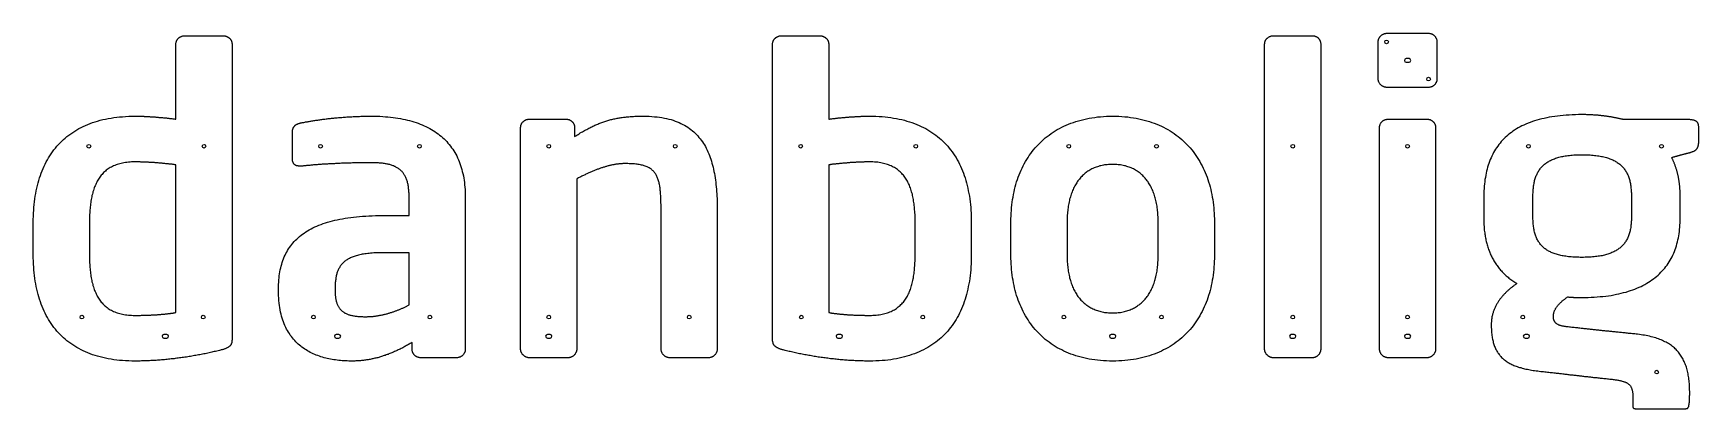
# Model space of a CAD drawing. Header units: millimetres. Extents: x 0 to 1800, y 0 to 406.
import ezdxf

# ---------------------------------------------------------------- set-up
doc = ezdxf.new("R2010")
doc.units = ezdxf.units.MM
for name, color, linetype in [('CABLE_SLOT_4x7', 3, 'Continuous'), ('HOLES_D4', 1, 'Continuous'), ('OUTLINE', 7, 'Continuous')]:
    doc.layers.add(name, color=color, linetype=linetype)

msp = doc.modelspace()

# ---------------------------------------------------------------- linework, layer by layer
at = {"layer": 'CABLE_SLOT_4x7'}
for points in [[(1483.9, 374.7), (1486.9, 374.7, 1), (1486.9, 378.7), (1483.9, 378.7, 1)], [(141.2, 76.3), (144.2, 76.3, 1), (144.2, 80.3), (141.2, 80.3, 1)], [(327.4, 76.3), (330.4, 76.3, 1), (330.4, 80.3), (327.4, 80.3, 1)], [(555.6, 76.3), (558.6, 76.3, 1), (558.6, 80.3), (555.6, 80.3, 1)], [(869.7, 76.3), (872.7, 76.3, 1), (872.7, 80.3), (869.7, 80.3, 1)], [(1165.1, 76.3), (1168.1, 76.3, 1), (1168.1, 80.3), (1165.1, 80.3, 1)], [(1359.7, 76.3), (1362.7, 76.3, 1), (1362.7, 80.3), (1359.7, 80.3, 1)], [(1483.9, 76.3), (1486.9, 76.3, 1), (1486.9, 80.3), (1483.9, 80.3, 1)], [(1612.3, 76.3), (1615.3, 76.3, 1), (1615.3, 80.3), (1612.3, 80.3, 1)]]:
    msp.add_lwpolyline(points, format="xyb", close=True, dxfattribs=at)
at = {"layer": 'HOLES_D4'}
for centre in [(1462.7, 396.7), (1508, 356.5), (60, 283.9), (184.5, 283.9), (310.5, 283.9), (417.3, 283.9), (557.1, 283.9), (693.8, 283.9), (829.4, 283.9), (953.8, 283.9), (1119.1, 283.9), (1214, 283.9), (1361.2, 283.9), (1485.4, 283.9), (1616, 283.9), (1759.8, 283.9), (52.5, 99.1), (183.7, 99.1), (302.8, 99.1), (428.7, 99.1), (557.1, 99.1), (708.9, 99.1), (830.1, 99.1), (961.4, 99.1), (1113.9, 99.1), (1219.3, 99.1), (1361.2, 99.1), (1485.4, 99.1), (1609.9, 99.1), (1754.6, 39.6)]:
    msp.add_circle(centre, 2, dxfattribs=at)
at = {"layer": 'OUTLINE'}
for points in [[(202.4, 63.3), (201.1, 63), (199.7, 62.7), (198.3, 62.3), (197, 62), (195.6, 61.7), (194.2, 61.4), (192.8, 61), (191.4, 60.7), (190, 60.4), (188.6, 60.1), (187.2, 59.8), (185.8, 59.5), (184.4, 59.3), (182.9, 59), (181.5, 58.7), (180.1, 58.4), (178.6, 58.1), (177.2, 57.9), (175.7, 57.6), (174.3, 57.4), (172.8, 57.1), (171.3, 56.9), (169.9, 56.6), (168.4, 56.4), (166.9, 56.2), (165.4, 55.9), (163.9, 55.7), (162.5, 55.5), (161, 55.3), (159.5, 55.1), (158, 54.9), (156.5, 54.7), (155, 54.5), (153.5, 54.3), (152.1, 54.1), (150.6, 54), (149.1, 53.8), (147.6, 53.6), (146.1, 53.5), (144.6, 53.3), (143.1, 53.2), (141.7, 53), (140.2, 52.9), (138.7, 52.8), (137.2, 52.6), (135.7, 52.5), (134.3, 52.4), (132.8, 52.3), (131.3, 52.2), (129.9, 52.1), (128.4, 52), (127, 52), (125.5, 51.9), (124.1, 51.8), (122.6, 51.8), (121.2, 51.7), (119.8, 51.6), (118.3, 51.6), (116.9, 51.6), (115.5, 51.5), (114.1, 51.5), (112.7, 51.5), (111.3, 51.5), (109.9, 51.5), (106.5, 51.5), (103.1, 51.6), (99.8, 51.8), (96.5, 52), (93.3, 52.3), (90.1, 52.6), (87, 53), (84, 53.5), (81, 54), (78, 54.6), (75.1, 55.3), (72.3, 56), (69.5, 56.7), (66.8, 57.6), (64.1, 58.4), (61.5, 59.4), (59, 60.4), (56.5, 61.5), (54, 62.6), (51.6, 63.7), (49.3, 65), (47, 66.3), (44.8, 67.6), (42.6, 69), (40.5, 70.5), (38.4, 72), (36.4, 73.5), (34.5, 75.1), (32.6, 76.8), (30.7, 78.5), (28.9, 80.3), (27.2, 82.1), (25.5, 84), (23.9, 85.9), (22.3, 87.9), (20.8, 90), (19.3, 92.1), (17.9, 94.2), (16.6, 96.4), (15.3, 98.6), (14, 100.9), (12.8, 103.2), (11.7, 105.6), (10.6, 108), (9.5, 110.5), (8.6, 113.1), (7.6, 115.6), (6.8, 118.3), (5.9, 120.9), (5.2, 123.6), (4.5, 126.4), (3.8, 129.2), (3.2, 132), (2.6, 134.9), (2.1, 137.9), (1.7, 140.9), (1.3, 143.9), (0.9, 147), (0.7, 150.1), (0.4, 153.2), (0.2, 156.4), (0.1, 159.7), (0, 163), (0, 166.3), (0, 201.5), (0, 204.8), (0.1, 208.1), (0.2, 211.4), (0.4, 214.6), (0.7, 217.7), (0.9, 220.8), (1.3, 223.9), (1.7, 226.9), (2.1, 229.9), (2.6, 232.9), (3.2, 235.8), (3.8, 238.6), (4.5, 241.4), (5.2, 244.2), (5.9, 246.9), (6.8, 249.6), (7.6, 252.2), (8.6, 254.8), (9.5, 257.3), (10.6, 259.8), (11.7, 262.2), (12.8, 264.6), (14, 266.9), (15.3, 269.2), (16.6, 271.4), (17.9, 273.6), (19.3, 275.8), (20.8, 277.9), (22.3, 279.9), (23.9, 281.9), (25.5, 283.8), (27.2, 285.7), (28.9, 287.5), (30.7, 289.3), (32.6, 291), (34.5, 292.7), (36.4, 294.3), (38.4, 295.9), (40.5, 297.4), (42.6, 298.8), (44.8, 300.2), (47, 301.6), (49.3, 302.9), (51.6, 304.1), (54, 305.3), (56.5, 306.4), (59, 307.4), (61.5, 308.4), (64.1, 309.4), (66.8, 310.3), (69.5, 311.1), (72.3, 311.9), (75.1, 312.6), (78, 313.2), (81, 313.8), (84, 314.3), (87, 314.8), (90.1, 315.2), (93.3, 315.5), (96.5, 315.8), (99.8, 316.1), (103.1, 316.2), (106.5, 316.3), (109.9, 316.3), (110.5, 316.3), (111.1, 316.3), (111.7, 316.3), (112.3, 316.3), (112.9, 316.3), (113.5, 316.3), (114.1, 316.3), (114.7, 316.3), (115.3, 316.3), (116, 316.3), (116.6, 316.2), (117.3, 316.2), (117.9, 316.2), (118.6, 316.2), (119.3, 316.2), (120, 316.1), (120.6, 316.1), (121.3, 316.1), (122, 316), (122.8, 316), (123.5, 316), (124.2, 315.9), (124.9, 315.9), (125.7, 315.9), (126.4, 315.8), (127.1, 315.8), (127.9, 315.7), (128.6, 315.7), (129.4, 315.6), (130.2, 315.6), (130.9, 315.5), (131.7, 315.5), (132.5, 315.4), (133.3, 315.3), (134.1, 315.3), (134.9, 315.2), (135.7, 315.1), (136.5, 315.1), (137.3, 315), (138.1, 314.9), (138.9, 314.9), (139.7, 314.8), (140.6, 314.7), (141.4, 314.6), (142.2, 314.5), (143, 314.5), (143.9, 314.4), (144.7, 314.3), (145.6, 314.2), (146.4, 314.1), (147.2, 314), (148.1, 313.9), (149, 313.8), (149.8, 313.7), (150.7, 313.6), (151.5, 313.5), (152.4, 313.4), (153.2, 313.2), (154.1, 313.1), (154.1, 394.1), (154.1, 394.6), (154.2, 395), (154.2, 395.5), (154.3, 396), (154.4, 396.4), (154.5, 396.8), (154.7, 397.2), (154.8, 397.7), (155, 398.1), (155.2, 398.5), (155.4, 398.8), (155.7, 399.2), (155.9, 399.6), (156.2, 399.9), (156.5, 400.2), (156.8, 400.6), (157.1, 400.9), (157.5, 401.2), (157.8, 401.4), (158.2, 401.7), (158.5, 401.9), (158.9, 402.1), (159.3, 402.3), (159.7, 402.5), (160.1, 402.7), (160.6, 402.8), (161, 403), (161.5, 403.1), (161.9, 403.1), (162.4, 403.2), (162.8, 403.2), (163.3, 403.2), (205.6, 403.2), (206.1, 403.2), (206.6, 403.2), (207, 403.1), (207.5, 403.1), (207.9, 403), (208.4, 402.8), (208.8, 402.7), (209.2, 402.5), (209.6, 402.3), (210, 402.1), (210.4, 401.9), (210.8, 401.7), (211.1, 401.4), (211.5, 401.2), (211.8, 400.9), (212.1, 400.6), (212.4, 400.2), (212.7, 399.9), (213, 399.6), (213.2, 399.2), (213.5, 398.8), (213.7, 398.5), (213.9, 398.1), (214.1, 397.7), (214.3, 397.2), (214.4, 396.8), (214.5, 396.4), (214.6, 396), (214.7, 395.5), (214.8, 395), (214.8, 394.6), (214.8, 394.1), (214.8, 75.7), (214.8, 75.2), (214.8, 74.6), (214.8, 74.1), (214.7, 73.6), (214.7, 73.1), (214.6, 72.7), (214.6, 72.2), (214.5, 71.8), (214.4, 71.4), (214.3, 71), (214.1, 70.6), (214, 70.2), (213.8, 69.8), (213.7, 69.5), (213.5, 69.1), (213.2, 68.8), (213, 68.5), (212.7, 68.1), (212.4, 67.8), (212.1, 67.5), (211.8, 67.2), (211.4, 67), (211, 66.7), (210.6, 66.4), (210.2, 66.2), (209.7, 65.9), (209.2, 65.7), (208.7, 65.4), (208.1, 65.2), (207.5, 64.9), (206.9, 64.7), (206.2, 64.5), (205.5, 64.2), (204.8, 64), (204, 63.8), (203.2, 63.6)], [(903.9, 51.5), (902.5, 51.5), (901.1, 51.5), (899.7, 51.5), (898.3, 51.5), (896.9, 51.6), (895.5, 51.6), (894.1, 51.7), (892.7, 51.7), (891.2, 51.8), (889.8, 51.8), (888.3, 51.9), (886.9, 52), (885.4, 52), (884, 52.1), (882.5, 52.2), (881.1, 52.3), (879.6, 52.4), (878.1, 52.5), (876.7, 52.6), (875.2, 52.8), (873.7, 52.9), (872.2, 53), (870.7, 53.2), (869.2, 53.3), (867.8, 53.5), (866.3, 53.6), (864.8, 53.8), (863.3, 54), (861.8, 54.1), (860.3, 54.3), (858.8, 54.5), (857.3, 54.7), (855.9, 54.9), (854.4, 55.1), (852.9, 55.3), (851.4, 55.5), (849.9, 55.7), (848.4, 55.9), (847, 56.2), (845.5, 56.4), (844, 56.6), (842.5, 56.9), (841.1, 57.1), (839.6, 57.4), (838.1, 57.6), (836.7, 57.9), (835.2, 58.1), (833.8, 58.4), (832.3, 58.7), (830.9, 59), (829.5, 59.3), (828.1, 59.5), (826.6, 59.8), (825.2, 60.1), (823.8, 60.4), (822.4, 60.7), (821, 61.1), (819.6, 61.4), (818.2, 61.7), (816.9, 62), (815.5, 62.3), (814.1, 62.7), (812.8, 63), (811.4, 63.3), (810.6, 63.6), (809.8, 63.8), (809, 64), (808.3, 64.2), (807.6, 64.5), (807, 64.7), (806.3, 64.9), (805.7, 65.2), (805.2, 65.4), (804.6, 65.7), (804.1, 65.9), (803.7, 66.2), (803.2, 66.4), (802.8, 66.7), (802.4, 67), (802.1, 67.2), (801.7, 67.5), (801.4, 67.8), (801.1, 68.1), (800.9, 68.5), (800.6, 68.8), (800.4, 69.1), (800.2, 69.5), (800, 69.8), (799.8, 70.2), (799.7, 70.6), (799.6, 71), (799.5, 71.4), (799.4, 71.8), (799.3, 72.2), (799.2, 72.7), (799.1, 73.1), (799.1, 73.6), (799.1, 74.1), (799, 74.6), (799, 75.2), (799, 75.7), (799, 394.1), (799, 394.6), (799.1, 395.1), (799.1, 395.5), (799.2, 396), (799.3, 396.4), (799.4, 396.8), (799.6, 397.3), (799.8, 397.7), (799.9, 398.1), (800.1, 398.5), (800.4, 398.8), (800.6, 399.2), (800.9, 399.6), (801.1, 399.9), (801.4, 400.3), (801.7, 400.6), (802.1, 400.9), (802.4, 401.2), (802.7, 401.4), (803.1, 401.7), (803.5, 401.9), (803.8, 402.1), (804.2, 402.3), (804.7, 402.5), (805.1, 402.7), (805.5, 402.8), (805.9, 403), (806.4, 403.1), (806.8, 403.1), (807.3, 403.2), (807.7, 403.2), (808.2, 403.3), (850.6, 403.3), (851, 403.2), (851.5, 403.2), (851.9, 403.1), (852.4, 403.1), (852.8, 403), (853.3, 402.8), (853.7, 402.7), (854.1, 402.5), (854.5, 402.3), (854.9, 402.1), (855.3, 401.9), (855.7, 401.7), (856, 401.4), (856.4, 401.2), (856.7, 400.9), (857, 400.6), (857.4, 400.3), (857.6, 399.9), (857.9, 399.6), (858.2, 399.2), (858.4, 398.8), (858.6, 398.5), (858.8, 398.1), (859, 397.7), (859.2, 397.3), (859.3, 396.8), (859.5, 396.4), (859.6, 396), (859.6, 395.5), (859.7, 395.1), (859.7, 394.6), (859.8, 394.1), (859.8, 313.2), (860.6, 313.3), (861.5, 313.4), (862.3, 313.5), (863.2, 313.6), (864.1, 313.7), (864.9, 313.8), (865.8, 313.9), (866.6, 314), (867.5, 314.1), (868.3, 314.2), (869.1, 314.3), (870, 314.4), (870.8, 314.5), (871.6, 314.5), (872.5, 314.6), (873.3, 314.7), (874.1, 314.8), (874.9, 314.9), (875.8, 314.9), (876.6, 315), (877.4, 315.1), (878.2, 315.2), (879, 315.2), (879.8, 315.3), (880.6, 315.3), (881.4, 315.4), (882.1, 315.5), (882.9, 315.5), (883.7, 315.6), (884.4, 315.6), (885.2, 315.7), (886, 315.7), (886.7, 315.8), (887.5, 315.8), (888.2, 315.9), (888.9, 315.9), (889.7, 315.9), (890.4, 316), (891.1, 316), (891.8, 316.1), (892.5, 316.1), (893.2, 316.1), (893.9, 316.1), (894.6, 316.2), (895.2, 316.2), (895.9, 316.2), (896.6, 316.2), (897.2, 316.3), (897.9, 316.3), (898.5, 316.3), (899.2, 316.3), (899.8, 316.3), (900.4, 316.3), (901, 316.3), (901.6, 316.3), (902.2, 316.3), (902.8, 316.4), (903.4, 316.4), (903.9, 316.4), (907.4, 316.3), (910.7, 316.2), (914.1, 316.1), (917.4, 315.9), (920.6, 315.6), (923.7, 315.2), (926.8, 314.8), (929.9, 314.3), (932.9, 313.8), (935.8, 313.2), (938.7, 312.6), (941.6, 311.9), (944.3, 311.1), (947, 310.3), (949.7, 309.4), (952.3, 308.4), (954.9, 307.4), (957.4, 306.4), (959.8, 305.3), (962.2, 304.1), (964.5, 302.9), (966.8, 301.6), (969.1, 300.2), (971.2, 298.8), (973.3, 297.4), (975.4, 295.9), (977.4, 294.3), (979.4, 292.7), (981.3, 291), (983.1, 289.3), (984.9, 287.5), (986.6, 285.7), (988.3, 283.8), (989.9, 281.9), (991.5, 279.9), (993, 277.9), (994.5, 275.8), (995.9, 273.6), (997.3, 271.5), (998.6, 269.2), (999.8, 266.9), (1001, 264.6), (1002.2, 262.2), (1003.2, 259.8), (1004.3, 257.3), (1005.3, 254.8), (1006.2, 252.2), (1007.1, 249.6), (1007.9, 246.9), (1008.7, 244.2), (1009.4, 241.4), (1010, 238.6), (1010.6, 235.8), (1011.2, 232.9), (1011.7, 229.9), (1012.1, 226.9), (1012.5, 223.9), (1012.9, 220.8), (1013.2, 217.7), (1013.4, 214.6), (1013.6, 211.4), (1013.7, 208.1), (1013.8, 204.8), (1013.8, 201.5), (1013.8, 166.3), (1013.8, 163), (1013.7, 159.7), (1013.6, 156.5), (1013.4, 153.3), (1013.2, 150.1), (1012.9, 147), (1012.5, 143.9), (1012.1, 140.9), (1011.7, 137.9), (1011.2, 135), (1010.6, 132.1), (1010, 129.2), (1009.4, 126.4), (1008.7, 123.6), (1007.9, 120.9), (1007.1, 118.3), (1006.2, 115.6), (1005.3, 113.1), (1004.3, 110.5), (1003.2, 108.1), (1002.2, 105.6), (1001, 103.2), (999.8, 100.9), (998.6, 98.6), (997.3, 96.4), (995.9, 94.2), (994.5, 92.1), (993, 90), (991.5, 87.9), (989.9, 85.9), (988.3, 84), (986.6, 82.1), (984.9, 80.3), (983.1, 78.5), (981.3, 76.8), (979.4, 75.1), (977.4, 73.5), (975.4, 72), (973.3, 70.5), (971.2, 69), (969.1, 67.6), (966.8, 66.3), (964.5, 65), (962.2, 63.7), (959.8, 62.6), (957.4, 61.5), (954.9, 60.4), (952.3, 59.4), (949.7, 58.5), (947, 57.6), (944.3, 56.7), (941.6, 56), (938.7, 55.3), (935.8, 54.6), (932.9, 54), (929.9, 53.5), (926.8, 53), (923.7, 52.6), (920.6, 52.3), (917.4, 52), (914.1, 51.8), (910.7, 51.6), (907.4, 51.5)], [(1382.8, 55.2), (1340, 55.2), (1339.5, 55.2), (1339.1, 55.2), (1338.6, 55.3), (1338.2, 55.4), (1337.7, 55.5), (1337.3, 55.6), (1336.8, 55.8), (1336.4, 56), (1336, 56.2), (1335.6, 56.4), (1335.2, 56.6), (1334.9, 56.9), (1334.5, 57.2), (1334.2, 57.4), (1333.8, 57.8), (1333.5, 58.1), (1333.2, 58.4), (1332.9, 58.8), (1332.6, 59.1), (1332.4, 59.5), (1332.1, 59.9), (1331.9, 60.3), (1331.7, 60.7), (1331.5, 61.1), (1331.4, 61.6), (1331.2, 62), (1331.1, 62.4), (1331, 62.9), (1330.9, 63.3), (1330.8, 63.8), (1330.8, 64.3), (1330.8, 64.7), (1330.8, 394.1), (1330.8, 394.6), (1330.9, 395.1), (1330.9, 395.5), (1331, 396), (1331.1, 396.4), (1331.2, 396.8), (1331.4, 397.3), (1331.5, 397.7), (1331.7, 398.1), (1331.9, 398.5), (1332.1, 398.8), (1332.4, 399.2), (1332.6, 399.6), (1332.9, 399.9), (1333.2, 400.3), (1333.5, 400.6), (1333.8, 400.9), (1334.2, 401.2), (1334.5, 401.4), (1334.9, 401.7), (1335.2, 401.9), (1335.6, 402.2), (1336, 402.4), (1336.4, 402.5), (1336.9, 402.7), (1337.3, 402.9), (1337.7, 403), (1338.2, 403.1), (1338.6, 403.2), (1339.1, 403.2), (1339.5, 403.3), (1340, 403.3), (1382.8, 403.3), (1383.3, 403.3), (1383.7, 403.2), (1384.2, 403.2), (1384.7, 403.1), (1385.1, 403), (1385.5, 402.8), (1386, 402.7), (1386.4, 402.5), (1386.8, 402.3), (1387.2, 402.1), (1387.5, 401.9), (1387.9, 401.6), (1388.3, 401.3), (1388.6, 401), (1388.9, 400.7), (1389.2, 400.4), (1389.5, 400.1), (1389.8, 399.7), (1390, 399.4), (1390.2, 399), (1390.4, 398.6), (1390.6, 398.2), (1390.8, 397.8), (1391, 397.3), (1391.1, 396.9), (1391.2, 396.5), (1391.3, 396), (1391.4, 395.6), (1391.5, 395.1), (1391.5, 394.6), (1391.5, 394.1), (1391.5, 64.7), (1391.5, 64.3), (1391.5, 63.8), (1391.4, 63.3), (1391.3, 62.9), (1391.3, 62.4), (1391.1, 62), (1391, 61.6), (1390.9, 61.1), (1390.7, 60.7), (1390.5, 60.3), (1390.3, 59.9), (1390.1, 59.5), (1389.8, 59.1), (1389.6, 58.8), (1389.3, 58.4), (1389, 58.1), (1388.7, 57.8), (1388.4, 57.4), (1388.1, 57.2), (1387.8, 56.9), (1387.4, 56.6), (1387, 56.4), (1386.7, 56.2), (1386.3, 56), (1385.9, 55.8), (1385.5, 55.6), (1385, 55.5), (1384.6, 55.4), (1384.2, 55.3), (1383.7, 55.2), (1383.2, 55.2)], [(1507.9, 347.4), (1463.3, 347.4), (1462.8, 347.5), (1462.3, 347.5), (1461.9, 347.6), (1461.4, 347.6), (1460.9, 347.7), (1460.5, 347.9), (1460.1, 348), (1459.6, 348.2), (1459.2, 348.4), (1458.8, 348.6), (1458.4, 348.8), (1458, 349), (1457.6, 349.3), (1457.2, 349.5), (1456.9, 349.8), (1456.5, 350.1), (1456.2, 350.5), (1455.9, 350.8), (1455.6, 351.1), (1455.3, 351.5), (1455.1, 351.9), (1454.8, 352.3), (1454.6, 352.6), (1454.4, 353.1), (1454.2, 353.5), (1454.1, 353.9), (1453.9, 354.3), (1453.8, 354.8), (1453.7, 355.2), (1453.7, 355.7), (1453.6, 356.1), (1453.6, 356.6), (1453.6, 396.8), (1453.6, 397.3), (1453.7, 397.8), (1453.7, 398.2), (1453.8, 398.7), (1453.9, 399.1), (1454.1, 399.6), (1454.2, 400), (1454.4, 400.4), (1454.6, 400.8), (1454.8, 401.2), (1455.1, 401.6), (1455.3, 402), (1455.6, 402.3), (1455.9, 402.7), (1456.2, 403), (1456.5, 403.3), (1456.9, 403.6), (1457.2, 403.9), (1457.6, 404.2), (1458, 404.4), (1458.4, 404.7), (1458.8, 404.9), (1459.2, 405.1), (1459.6, 405.3), (1460.1, 405.4), (1460.5, 405.6), (1460.9, 405.7), (1461.4, 405.8), (1461.9, 405.9), (1462.3, 406), (1462.8, 406), (1463.3, 406), (1507.9, 406), (1508.4, 406), (1508.8, 406), (1509.3, 405.9), (1509.7, 405.8), (1510.2, 405.7), (1510.6, 405.6), (1511, 405.4), (1511.5, 405.3), (1511.9, 405.1), (1512.3, 404.9), (1512.6, 404.7), (1513, 404.4), (1513.4, 404.2), (1513.7, 403.9), (1514.1, 403.6), (1514.4, 403.3), (1514.7, 403), (1515, 402.7), (1515.2, 402.3), (1515.5, 402), (1515.7, 401.6), (1516, 401.2), (1516.2, 400.8), (1516.3, 400.4), (1516.5, 400), (1516.6, 399.6), (1516.8, 399.1), (1516.9, 398.7), (1517, 398.2), (1517, 397.8), (1517, 397.3), (1517.1, 396.8), (1517.1, 356.6), (1517.1, 356.1), (1517, 355.7), (1517, 355.2), (1516.9, 354.8), (1516.8, 354.3), (1516.7, 353.9), (1516.5, 353.5), (1516.4, 353.1), (1516.2, 352.6), (1516, 352.3), (1515.7, 351.9), (1515.5, 351.5), (1515.2, 351.1), (1515, 350.8), (1514.7, 350.5), (1514.4, 350.1), (1514.1, 349.8), (1513.7, 349.5), (1513.4, 349.3), (1513, 349), (1512.6, 348.8), (1512.3, 348.6), (1511.9, 348.4), (1511.5, 348.2), (1511, 348), (1510.6, 347.9), (1510.2, 347.7), (1509.7, 347.6), (1509.3, 347.6), (1508.8, 347.5), (1508.4, 347.5)], [(457.7, 55.2), (418.6, 55.2), (418.1, 55.2), (417.7, 55.2), (417.2, 55.3), (416.8, 55.4), (416.3, 55.5), (415.9, 55.6), (415.4, 55.7), (415, 55.9), (414.6, 56.1), (414.2, 56.3), (413.8, 56.5), (413.5, 56.7), (413.1, 57), (412.8, 57.3), (412.4, 57.5), (412.1, 57.8), (411.8, 58.2), (411.5, 58.5), (411.2, 58.8), (411, 59.2), (410.7, 59.6), (410.5, 59.9), (410.3, 60.3), (410.1, 60.7), (410, 61.2), (409.8, 61.6), (409.7, 62), (409.6, 62.5), (409.5, 62.9), (409.5, 63.4), (409.4, 63.8), (409.4, 64.3), (409.4, 71.6), (408.4, 71), (407.4, 70.4), (406.4, 69.9), (405.4, 69.3), (404.4, 68.7), (403.4, 68.2), (402.4, 67.6), (401.5, 67.1), (400.5, 66.5), (399.5, 66), (398.5, 65.5), (397.5, 65), (396.5, 64.5), (395.5, 64), (394.5, 63.5), (393.4, 63.1), (392.4, 62.6), (391.4, 62.1), (390.4, 61.7), (389.4, 61.3), (388.4, 60.8), (387.4, 60.4), (386.4, 60), (385.4, 59.6), (384.4, 59.2), (383.4, 58.8), (382.4, 58.5), (381.4, 58.1), (380.4, 57.7), (379.3, 57.4), (378.3, 57.1), (377.3, 56.7), (376.3, 56.4), (375.3, 56.1), (374.3, 55.8), (373.3, 55.5), (372.2, 55.2), (371.2, 55), (370.2, 54.7), (369.2, 54.5), (368.2, 54.2), (367.1, 54), (366.1, 53.8), (365.1, 53.6), (364.1, 53.4), (363.1, 53.2), (362, 53), (361, 52.8), (360, 52.7), (359, 52.5), (357.9, 52.4), (356.9, 52.2), (355.9, 52.1), (354.9, 52), (353.8, 51.9), (352.8, 51.8), (351.8, 51.7), (350.7, 51.7), (349.7, 51.6), (348.7, 51.6), (347.6, 51.5), (346.6, 51.5), (345.6, 51.5), (344.6, 51.5), (342.8, 51.5), (341, 51.5), (339.2, 51.6), (337.4, 51.7), (335.6, 51.8), (333.8, 51.9), (332, 52.1), (330.2, 52.2), (328.4, 52.4), (326.6, 52.7), (324.8, 52.9), (323, 53.2), (321.3, 53.6), (319.5, 53.9), (317.7, 54.3), (316, 54.7), (314.3, 55.2), (312.6, 55.7), (310.9, 56.2), (309.2, 56.8), (307.5, 57.4), (305.8, 58), (304.2, 58.7), (302.6, 59.4), (301, 60.1), (299.4, 60.9), (297.9, 61.7), (296.3, 62.6), (294.8, 63.5), (293.3, 64.5), (291.9, 65.5), (290.4, 66.5), (289, 67.6), (287.7, 68.7), (286.3, 69.9), (285, 71.2), (283.7, 72.4), (282.5, 73.8), (281.3, 75.1), (280.1, 76.6), (278.9, 78), (277.8, 79.6), (276.8, 81.2), (275.7, 82.8), (274.7, 84.5), (273.8, 86.2), (272.9, 88), (272, 89.9), (271.2, 91.8), (270.4, 93.8), (269.7, 95.8), (269, 97.9), (268.4, 100.1), (267.8, 102.3), (267.3, 104.5), (266.8, 106.9), (266.4, 109.3), (266, 111.7), (265.7, 114.3), (265.4, 116.9), (265.2, 119.5), (265.1, 122.3), (265, 125), (265, 127.9), (265, 129.7), (265, 132.1), (265.1, 134.5), (265.2, 136.9), (265.3, 139.2), (265.6, 141.4), (265.8, 143.7), (266.1, 145.9), (266.5, 148.1), (266.9, 150.2), (267.4, 152.3), (267.9, 154.3), (268.5, 156.4), (269.1, 158.3), (269.8, 160.3), (270.5, 162.2), (271.2, 164.1), (272.1, 165.9), (273, 167.7), (273.9, 169.4), (274.9, 171.2), (275.9, 172.8), (277, 174.5), (278.2, 176.1), (279.4, 177.6), (280.6, 179.2), (282, 180.7), (283.3, 182.1), (284.8, 183.5), (286.3, 184.9), (287.8, 186.3), (289.4, 187.6), (291.1, 188.8), (292.8, 190), (294.6, 191.2), (296.4, 192.4), (298.3, 193.5), (300.3, 194.6), (302.3, 195.6), (304.4, 196.6), (306.5, 197.5), (308.7, 198.5), (311, 199.3), (313.3, 200.2), (315.7, 201), (318.1, 201.7), (320.7, 202.5), (323.2, 203.2), (325.9, 203.8), (328.6, 204.4), (331.4, 205), (334.2, 205.5), (337.1, 206), (340.1, 206.5), (343.1, 206.9), (346.2, 207.2), (349.4, 207.6), (352.6, 207.9), (355.9, 208.1), (359.3, 208.3), (362.7, 208.5), (366.2, 208.7), (369.8, 208.8), (373.5, 208.8), (377.2, 208.8), (406.2, 208.8), (406.2, 228.9), (406.2, 230.3), (406.1, 231.7), (406.1, 233), (406, 234.3), (405.9, 235.5), (405.8, 236.7), (405.7, 237.9), (405.6, 239.1), (405.4, 240.2), (405.2, 241.3), (405, 242.4), (404.8, 243.4), (404.5, 244.4), (404.3, 245.4), (404, 246.4), (403.7, 247.3), (403.4, 248.2), (403, 249.1), (402.6, 249.9), (402.3, 250.7), (401.9, 251.5), (401.4, 252.3), (401, 253), (400.5, 253.8), (400.1, 254.5), (399.6, 255.1), (399, 255.8), (398.5, 256.4), (397.9, 257), (397.3, 257.6), (396.7, 258.1), (396.1, 258.6), (395.5, 259.2), (394.8, 259.6), (394.1, 260.1), (393.4, 260.6), (392.7, 261), (392, 261.4), (391.2, 261.8), (390.4, 262.1), (389.6, 262.5), (388.8, 262.8), (388, 263.1), (387.1, 263.4), (386.2, 263.7), (385.3, 264), (384.4, 264.2), (383.5, 264.4), (382.5, 264.6), (381.5, 264.8), (380.5, 265), (379.5, 265.2), (378.5, 265.3), (377.4, 265.4), (376.3, 265.6), (375.2, 265.7), (374.1, 265.7), (373, 265.8), (371.8, 265.9), (370.6, 265.9), (369.4, 266), (368.2, 266), (367, 266), (365.7, 266), (364.3, 266), (363, 266), (361.6, 266), (360.2, 266), (358.8, 266), (357.4, 266), (356, 266), (354.7, 265.9), (353.3, 265.9), (351.9, 265.9), (350.5, 265.9), (349.2, 265.9), (347.8, 265.8), (346.4, 265.8), (345.1, 265.8), (343.7, 265.7), (342.4, 265.7), (341, 265.6), (339.7, 265.6), (338.3, 265.6), (337, 265.5), (335.7, 265.5), (334.4, 265.4), (333, 265.4), (331.7, 265.3), (330.4, 265.3), (329.2, 265.2), (327.9, 265.1), (326.6, 265.1), (325.4, 265), (324.1, 265), (322.9, 264.9), (321.6, 264.8), (320.4, 264.8), (319.2, 264.7), (318, 264.6), (316.8, 264.6), (315.7, 264.5), (314.5, 264.4), (313.4, 264.3), (312.2, 264.3), (311.1, 264.2), (310, 264.1), (308.9, 264), (307.8, 264), (306.8, 263.9), (305.7, 263.8), (304.7, 263.7), (303.7, 263.6), (302.7, 263.6), (301.7, 263.5), (300.7, 263.4), (299.8, 263.3), (298.9, 263.2), (298, 263.1), (297.1, 263.1), (296.2, 263), (295.4, 262.9), (294.5, 262.8), (293.7, 262.7), (292.9, 262.6), (292.2, 262.5), (291.4, 262.4), (290.7, 262.4), (288.4, 262.4), (288, 262.4), (287.5, 262.4), (287.1, 262.4), (286.6, 262.4), (286.2, 262.5), (285.8, 262.6), (285.4, 262.6), (285, 262.7), (284.6, 262.8), (284.2, 263), (283.9, 263.1), (283.5, 263.3), (283.2, 263.4), (282.9, 263.6), (282.6, 263.8), (282.3, 264.1), (282, 264.3), (281.7, 264.6), (281.5, 264.9), (281.3, 265.3), (281.1, 265.6), (280.9, 266), (280.7, 266.4), (280.6, 266.9), (280.4, 267.3), (280.3, 267.8), (280.2, 268.4), (280.2, 268.9), (280.1, 269.5), (280.1, 270.1), (280.1, 299.4), (280.1, 299.9), (280.2, 300.3), (280.2, 300.8), (280.3, 301.2), (280.3, 301.6), (280.4, 302.1), (280.5, 302.5), (280.7, 302.9), (280.8, 303.2), (281, 303.6), (281.1, 304), (281.3, 304.3), (281.5, 304.7), (281.8, 305), (282, 305.3), (282.3, 305.6), (282.5, 305.9), (282.8, 306.2), (283.2, 306.5), (283.5, 306.7), (283.8, 307), (284.2, 307.2), (284.6, 307.4), (285, 307.7), (285.4, 307.9), (285.9, 308.1), (286.3, 308.3), (286.8, 308.4), (287.3, 308.6), (287.8, 308.8), (288.3, 308.9), (288.9, 309), (289.8, 309.2), (290.6, 309.4), (291.5, 309.6), (292.4, 309.7), (293.4, 309.9), (294.3, 310.1), (295.2, 310.2), (296.2, 310.4), (297.1, 310.6), (298.1, 310.7), (299.1, 310.9), (300.1, 311.1), (301.1, 311.2), (302.1, 311.4), (303.2, 311.6), (304.2, 311.7), (305.2, 311.9), (306.3, 312), (307.4, 312.2), (308.5, 312.4), (309.6, 312.5), (310.7, 312.7), (311.8, 312.8), (312.9, 313), (314.1, 313.1), (315.2, 313.2), (316.4, 313.4), (317.5, 313.5), (318.7, 313.7), (319.9, 313.8), (321.1, 313.9), (322.3, 314.1), (323.5, 314.2), (324.7, 314.3), (326, 314.4), (327.2, 314.6), (328.5, 314.7), (329.7, 314.8), (331, 314.9), (332.3, 315), (333.6, 315.1), (334.9, 315.2), (336.2, 315.3), (337.5, 315.4), (338.9, 315.5), (340.2, 315.6), (341.5, 315.6), (342.9, 315.7), (344.3, 315.8), (345.6, 315.9), (347, 315.9), (348.4, 316), (349.8, 316), (351.2, 316.1), (352.6, 316.1), (354.1, 316.2), (355.5, 316.2), (356.9, 316.3), (358.4, 316.3), (359.8, 316.3), (361.3, 316.3), (362.8, 316.3), (364.2, 316.3), (365.7, 316.4), (368.8, 316.3), (371.8, 316.3), (374.7, 316.2), (377.6, 316), (380.5, 315.8), (383.3, 315.6), (386.1, 315.3), (388.8, 315), (391.5, 314.6), (394.1, 314.2), (396.7, 313.8), (399.3, 313.3), (401.8, 312.8), (404.3, 312.2), (406.7, 311.6), (409.1, 310.9), (411.4, 310.2), (413.7, 309.5), (415.9, 308.7), (418.1, 307.9), (420.3, 307), (422.4, 306.1), (424.4, 305.1), (426.4, 304.1), (428.4, 303.1), (430.3, 302), (432.2, 300.9), (434, 299.7), (435.8, 298.5), (437.5, 297.3), (439.2, 296), (440.8, 294.6), (442.4, 293.2), (443.9, 291.8), (445.4, 290.3), (446.8, 288.8), (448.2, 287.3), (449.6, 285.7), (450.8, 284), (452.1, 282.3), (453.3, 280.6), (454.4, 278.8), (455.5, 277), (456.6, 275.2), (457.6, 273.3), (458.5, 271.3), (459.4, 269.3), (460.3, 267.3), (461.1, 265.2), (461.8, 263.1), (462.5, 261), (463.1, 258.8), (463.7, 256.5), (464.3, 254.2), (464.8, 251.9), (465.2, 249.5), (465.6, 247.1), (465.9, 244.6), (466.2, 242.1), (466.5, 239.6), (466.6, 237), (466.8, 234.4), (466.9, 231.7), (466.9, 228.9), (466.9, 64.3), (466.9, 63.8), (466.8, 63.4), (466.8, 62.9), (466.7, 62.5), (466.6, 62), (466.5, 61.6), (466.3, 61.2), (466.2, 60.7), (466, 60.3), (465.8, 59.9), (465.5, 59.6), (465.3, 59.2), (465, 58.8), (464.8, 58.5), (464.5, 58.2), (464.2, 57.8), (463.9, 57.5), (463.5, 57.3), (463.2, 57), (462.8, 56.7), (462.4, 56.5), (462.1, 56.3), (461.7, 56.1), (461.3, 55.9), (460.8, 55.7), (460.4, 55.6), (460, 55.5), (459.5, 55.4), (459.1, 55.3), (458.6, 55.2), (458.2, 55.2)], [(730, 55.2), (687.7, 55.2), (687.2, 55.2), (686.8, 55.2), (686.3, 55.3), (685.9, 55.4), (685.4, 55.5), (685, 55.6), (684.5, 55.8), (684.1, 56), (683.7, 56.2), (683.3, 56.4), (682.9, 56.6), (682.6, 56.9), (682.2, 57.2), (681.9, 57.4), (681.5, 57.8), (681.2, 58.1), (680.9, 58.4), (680.6, 58.8), (680.3, 59.1), (680.1, 59.5), (679.8, 59.9), (679.6, 60.3), (679.4, 60.7), (679.2, 61.1), (679.1, 61.6), (678.9, 62), (678.8, 62.4), (678.7, 62.9), (678.6, 63.3), (678.6, 63.8), (678.5, 64.3), (678.5, 64.7), (678.5, 213.9), (678.5, 215.7), (678.5, 217.5), (678.5, 219.3), (678.5, 221), (678.4, 222.7), (678.4, 224.3), (678.3, 225.9), (678.3, 227.5), (678.2, 229), (678.1, 230.5), (678, 232), (677.9, 233.4), (677.8, 234.8), (677.7, 236.1), (677.5, 237.4), (677.4, 238.7), (677.2, 239.9), (677, 241.1), (676.8, 242.3), (676.6, 243.4), (676.3, 244.5), (676.1, 245.5), (675.8, 246.6), (675.5, 247.6), (675.1, 248.5), (674.8, 249.5), (674.4, 250.4), (674, 251.2), (673.6, 252.1), (673.2, 252.9), (672.7, 253.7), (672.2, 254.4), (671.7, 255.1), (671.2, 255.8), (670.6, 256.5), (670, 257.1), (669.4, 257.7), (668.7, 258.3), (668.1, 258.9), (667.3, 259.4), (666.6, 259.9), (665.8, 260.4), (665, 260.8), (664.2, 261.2), (663.3, 261.6), (662.4, 262), (661.4, 262.4), (660.4, 262.7), (659.4, 263), (658.4, 263.3), (657.3, 263.5), (656.2, 263.8), (655, 264), (653.8, 264.2), (652.5, 264.4), (651.2, 264.5), (649.9, 264.7), (648.5, 264.8), (647.1, 264.9), (645.7, 265), (644.2, 265), (642.6, 265.1), (641, 265.1), (639.4, 265.1), (638.7, 265.1), (637.9, 265.1), (637.2, 265.1), (636.4, 265), (635.7, 265), (635, 264.9), (634.2, 264.9), (633.5, 264.8), (632.7, 264.7), (632, 264.6), (631.2, 264.5), (630.4, 264.4), (629.7, 264.3), (628.9, 264.2), (628.2, 264.1), (627.4, 263.9), (626.6, 263.8), (625.9, 263.6), (625.1, 263.5), (624.3, 263.3), (623.5, 263.1), (622.7, 262.9), (622, 262.7), (621.2, 262.5), (620.4, 262.3), (619.6, 262.1), (618.8, 261.9), (618, 261.7), (617.2, 261.4), (616.4, 261.2), (615.6, 260.9), (614.8, 260.6), (614, 260.4), (613.2, 260.1), (612.3, 259.8), (611.5, 259.5), (610.7, 259.2), (609.9, 258.9), (609.1, 258.6), (608.2, 258.3), (607.4, 257.9), (606.6, 257.6), (605.7, 257.3), (604.9, 256.9), (604, 256.6), (603.2, 256.2), (602.3, 255.8), (601.5, 255.4), (600.6, 255.1), (599.8, 254.7), (598.9, 254.3), (598.1, 253.9), (597.2, 253.5), (596.3, 253.1), (595.4, 252.6), (594.6, 252.2), (593.7, 251.8), (592.8, 251.4), (591.9, 250.9), (591, 250.5), (590.1, 250), (589.2, 249.6), (588.3, 249.1), (587.4, 248.6), (587.4, 64.7), (587.4, 64.3), (587.4, 63.8), (587.3, 63.3), (587.2, 62.9), (587.1, 62.4), (587, 62), (586.9, 61.6), (586.7, 61.1), (586.5, 60.7), (586.3, 60.3), (586.1, 59.9), (585.8, 59.5), (585.6, 59.1), (585.3, 58.8), (585, 58.4), (584.7, 58.1), (584.4, 57.8), (584.1, 57.4), (583.7, 57.2), (583.3, 56.9), (583, 56.6), (582.6, 56.4), (582.2, 56.2), (581.8, 56), (581.4, 55.8), (580.9, 55.6), (580.5, 55.5), (580, 55.4), (579.6, 55.3), (579.1, 55.2), (578.7, 55.2), (578.2, 55.2), (535.9, 55.2), (535.4, 55.2), (535, 55.2), (534.5, 55.3), (534.1, 55.4), (533.6, 55.5), (533.2, 55.6), (532.8, 55.8), (532.3, 56), (531.9, 56.2), (531.5, 56.4), (531.1, 56.6), (530.8, 56.9), (530.4, 57.2), (530.1, 57.4), (529.7, 57.8), (529.4, 58.1), (529.1, 58.4), (528.8, 58.8), (528.5, 59.1), (528.3, 59.5), (528, 59.9), (527.8, 60.3), (527.6, 60.7), (527.4, 61.1), (527.3, 61.6), (527.1, 62), (527, 62.4), (526.9, 62.9), (526.8, 63.3), (526.7, 63.8), (526.7, 64.3), (526.7, 64.7), (526.7, 304), (526.7, 304.5), (526.8, 304.9), (526.8, 305.4), (526.9, 305.8), (527, 306.3), (527.1, 306.7), (527.3, 307.1), (527.4, 307.5), (527.6, 307.9), (527.8, 308.3), (528, 308.7), (528.3, 309.1), (528.5, 309.4), (528.8, 309.8), (529.1, 310.1), (529.4, 310.4), (529.7, 310.7), (530.1, 311), (530.4, 311.3), (530.8, 311.6), (531.2, 311.8), (531.5, 312), (531.9, 312.2), (532.3, 312.4), (532.8, 312.6), (533.2, 312.7), (533.6, 312.8), (534.1, 312.9), (534.5, 313), (535, 313.1), (535.4, 313.1), (535.9, 313.1), (575.9, 313.1), (576.4, 313.1), (576.9, 313.1), (577.3, 313), (577.8, 312.9), (578.2, 312.8), (578.7, 312.7), (579.1, 312.6), (579.5, 312.4), (579.9, 312.2), (580.3, 312), (580.7, 311.8), (581.1, 311.6), (581.4, 311.3), (581.8, 311), (582.1, 310.7), (582.4, 310.4), (582.7, 310.1), (583, 309.8), (583.3, 309.4), (583.6, 309.1), (583.8, 308.7), (584, 308.3), (584.2, 307.9), (584.4, 307.5), (584.6, 307.1), (584.7, 306.7), (584.8, 306.3), (584.9, 305.8), (585, 305.4), (585.1, 304.9), (585.1, 304.5), (585.1, 304), (585.1, 294.4), (586.4, 295.2), (587.6, 296), (588.8, 296.7), (590, 297.4), (591.2, 298.2), (592.4, 298.9), (593.6, 299.5), (594.8, 300.2), (595.9, 300.9), (597.1, 301.5), (598.2, 302.1), (599.3, 302.7), (600.4, 303.3), (601.6, 303.9), (602.7, 304.4), (603.8, 305), (604.9, 305.5), (606, 306), (607, 306.5), (608.1, 307), (609.2, 307.5), (610.3, 307.9), (611.4, 308.4), (612.4, 308.8), (613.5, 309.2), (614.6, 309.6), (615.6, 310), (616.7, 310.4), (617.8, 310.7), (618.9, 311.1), (619.9, 311.4), (621, 311.7), (622.1, 312), (623.2, 312.3), (624.3, 312.6), (625.3, 312.9), (626.4, 313.2), (627.5, 313.4), (628.6, 313.6), (629.8, 313.9), (630.9, 314.1), (632, 314.3), (633.1, 314.5), (634.3, 314.7), (635.4, 314.8), (636.6, 315), (637.8, 315.2), (638.9, 315.3), (640.1, 315.4), (641.3, 315.6), (642.5, 315.7), (643.8, 315.8), (645, 315.9), (646.3, 316), (647.5, 316), (648.8, 316.1), (650.1, 316.2), (651.4, 316.2), (652.7, 316.3), (654.1, 316.3), (655.4, 316.3), (656.8, 316.3), (658.2, 316.3), (659.6, 316.4), (662.7, 316.3), (665.7, 316.2), (668.6, 316.1), (671.4, 315.8), (674.2, 315.6), (676.9, 315.2), (679.5, 314.8), (682.1, 314.3), (684.5, 313.8), (687, 313.2), (689.3, 312.6), (691.6, 311.9), (693.8, 311.1), (695.9, 310.3), (698, 309.4), (700, 308.5), (702, 307.5), (703.9, 306.5), (705.7, 305.4), (707.4, 304.3), (709.2, 303.1), (710.8, 301.9), (712.4, 300.6), (713.9, 299.3), (715.4, 297.9), (716.8, 296.4), (718.2, 295), (719.5, 293.4), (720.8, 291.9), (722, 290.3), (723.2, 288.6), (724.3, 286.9), (725.3, 285.2), (726.4, 283.4), (727.3, 281.6), (728.3, 279.7), (729.1, 277.8), (730, 275.8), (730.8, 273.9), (731.5, 271.8), (732.2, 269.8), (732.9, 267.7), (733.5, 265.6), (734.1, 263.4), (734.7, 261.2), (735.2, 259), (735.7, 256.7), (736.1, 254.4), (736.5, 252.1), (736.9, 249.7), (737.2, 247.3), (737.6, 244.9), (737.8, 242.5), (738.1, 240), (738.3, 237.5), (738.5, 235), (738.7, 232.4), (738.8, 229.8), (739, 227.2), (739.1, 224.6), (739.1, 222), (739.2, 219.3), (739.2, 216.6), (739.2, 213.9), (739.2, 64.7), (739.2, 64.3), (739.2, 63.8), (739.1, 63.3), (739.1, 62.9), (738.9, 62.4), (738.8, 62), (738.7, 61.6), (738.5, 61.1), (738.3, 60.7), (738.1, 60.3), (737.9, 59.9), (737.7, 59.5), (737.4, 59.1), (737.1, 58.8), (736.8, 58.4), (736.5, 58.1), (736.2, 57.8), (735.9, 57.4), (735.5, 57.2), (735.2, 56.9), (734.8, 56.6), (734.4, 56.4), (734, 56.2), (733.6, 56), (733.2, 55.8), (732.7, 55.6), (732.3, 55.5), (731.9, 55.4), (731.4, 55.3), (731, 55.2), (730.5, 55.2)], [(1166.6, 51.5), (1163.2, 51.5), (1159.9, 51.6), (1156.7, 51.8), (1153.5, 52.1), (1150.3, 52.4), (1147.2, 52.7), (1144.1, 53.2), (1141.1, 53.7), (1138.2, 54.3), (1135.3, 54.9), (1132.4, 55.6), (1129.6, 56.4), (1126.9, 57.2), (1124.2, 58.1), (1121.5, 59.1), (1118.9, 60.1), (1116.4, 61.2), (1113.9, 62.3), (1111.5, 63.5), (1109.1, 64.7), (1106.8, 66), (1104.5, 67.4), (1102.2, 68.8), (1100.1, 70.3), (1097.9, 71.8), (1095.9, 73.4), (1093.8, 75), (1091.9, 76.7), (1090, 78.4), (1088.1, 80.2), (1086.3, 82), (1084.5, 83.9), (1082.8, 85.8), (1081.2, 87.8), (1079.6, 89.8), (1078, 91.9), (1076.5, 94), (1075.1, 96.2), (1073.7, 98.4), (1072.4, 100.6), (1071.1, 102.9), (1069.9, 105.2), (1068.7, 107.6), (1067.6, 110), (1066.5, 112.4), (1065.5, 114.9), (1064.6, 117.4), (1063.7, 120), (1062.8, 122.6), (1062, 125.2), (1061.3, 127.9), (1060.6, 130.6), (1060, 133.3), (1059.4, 136.1), (1058.9, 138.9), (1058.4, 141.7), (1058, 144.6), (1057.6, 147.5), (1057.3, 150.4), (1057.1, 153.3), (1056.9, 156.3), (1056.8, 159.3), (1056.7, 162.3), (1056.6, 165.4), (1056.6, 202.4), (1056.7, 205.5), (1056.8, 208.5), (1056.9, 211.5), (1057.1, 214.5), (1057.3, 217.4), (1057.6, 220.4), (1058, 223.2), (1058.4, 226.1), (1058.9, 228.9), (1059.4, 231.7), (1060, 234.5), (1060.6, 237.2), (1061.3, 239.9), (1062, 242.6), (1062.8, 245.2), (1063.7, 247.8), (1064.6, 250.4), (1065.5, 252.9), (1066.5, 255.4), (1067.6, 257.8), (1068.7, 260.2), (1069.9, 262.6), (1071.1, 264.9), (1072.4, 267.2), (1073.7, 269.5), (1075.1, 271.7), (1076.5, 273.8), (1078, 275.9), (1079.6, 278), (1081.2, 280), (1082.8, 282), (1084.5, 283.9), (1086.3, 285.8), (1088.1, 287.6), (1090, 289.4), (1091.9, 291.1), (1093.8, 292.8), (1095.9, 294.5), (1097.9, 296), (1100.1, 297.6), (1102.2, 299), (1104.5, 300.4), (1106.8, 301.8), (1109.1, 303.1), (1111.5, 304.4), (1113.9, 305.5), (1116.4, 306.7), (1118.9, 307.8), (1121.5, 308.8), (1124.2, 309.7), (1126.9, 310.6), (1129.6, 311.4), (1132.4, 312.2), (1135.3, 312.9), (1138.2, 313.6), (1141.1, 314.1), (1144.1, 314.7), (1147.2, 315.1), (1150.3, 315.5), (1153.5, 315.8), (1156.7, 316), (1159.9, 316.2), (1163.2, 316.3), (1166.6, 316.4), (1170, 316.3), (1173.3, 316.2), (1176.5, 316), (1179.7, 315.8), (1182.9, 315.5), (1186, 315.1), (1189, 314.7), (1192.1, 314.1), (1195, 313.6), (1197.9, 312.9), (1200.8, 312.2), (1203.6, 311.4), (1206.3, 310.6), (1209, 309.7), (1211.6, 308.8), (1214.2, 307.8), (1216.8, 306.7), (1219.3, 305.5), (1221.7, 304.4), (1224.1, 303.1), (1226.4, 301.8), (1228.7, 300.4), (1230.9, 299), (1233.1, 297.6), (1235.2, 296), (1237.3, 294.5), (1239.3, 292.8), (1241.3, 291.1), (1243.2, 289.4), (1245.1, 287.6), (1246.9, 285.8), (1248.6, 283.9), (1250.3, 282), (1252, 280), (1253.6, 278), (1255.1, 275.9), (1256.6, 273.8), (1258.1, 271.7), (1259.4, 269.5), (1260.8, 267.2), (1262, 264.9), (1263.3, 262.6), (1264.4, 260.2), (1265.6, 257.8), (1266.6, 255.4), (1267.6, 252.9), (1268.6, 250.4), (1269.5, 247.8), (1270.3, 245.2), (1271.1, 242.6), (1271.9, 239.9), (1272.6, 237.2), (1273.2, 234.5), (1273.8, 231.7), (1274.3, 228.9), (1274.7, 226.1), (1275.2, 223.2), (1275.5, 220.3), (1275.8, 217.4), (1276.1, 214.5), (1276.3, 211.5), (1276.4, 208.5), (1276.5, 205.5), (1276.5, 202.4), (1276.5, 165.4), (1276.5, 162.3), (1276.4, 159.3), (1276.3, 156.3), (1276.1, 153.3), (1275.8, 150.4), (1275.5, 147.5), (1275.2, 144.6), (1274.7, 141.7), (1274.3, 138.9), (1273.8, 136.1), (1273.2, 133.3), (1272.6, 130.6), (1271.9, 127.9), (1271.1, 125.2), (1270.3, 122.6), (1269.5, 120), (1268.6, 117.4), (1267.6, 114.9), (1266.6, 112.4), (1265.6, 110), (1264.4, 107.6), (1263.3, 105.2), (1262, 102.9), (1260.8, 100.6), (1259.4, 98.4), (1258.1, 96.2), (1256.6, 94), (1255.1, 91.9), (1253.6, 89.8), (1252, 87.8), (1250.3, 85.8), (1248.6, 83.9), (1246.9, 82), (1245.1, 80.2), (1243.2, 78.4), (1241.3, 76.7), (1239.3, 75), (1237.3, 73.4), (1235.2, 71.8), (1233.1, 70.3), (1230.9, 68.8), (1228.7, 67.4), (1226.4, 66), (1224.1, 64.7), (1221.7, 63.5), (1219.3, 62.3), (1216.8, 61.2), (1214.2, 60.1), (1211.6, 59.1), (1209, 58.1), (1206.3, 57.2), (1203.6, 56.4), (1200.8, 55.6), (1197.9, 54.9), (1195, 54.3), (1192.1, 53.7), (1189, 53.2), (1186, 52.7), (1182.9, 52.4), (1179.7, 52.1), (1176.5, 51.8), (1173.3, 51.6), (1170, 51.5)], [(1506.5, 55.2), (1464.2, 55.2), (1463.7, 55.2), (1463.3, 55.2), (1462.8, 55.3), (1462.4, 55.4), (1461.9, 55.5), (1461.5, 55.6), (1461.1, 55.8), (1460.6, 56), (1460.2, 56.2), (1459.8, 56.4), (1459.4, 56.6), (1459.1, 56.9), (1458.7, 57.2), (1458.4, 57.4), (1458, 57.8), (1457.7, 58.1), (1457.4, 58.4), (1457.1, 58.8), (1456.8, 59.1), (1456.6, 59.5), (1456.3, 59.9), (1456.1, 60.3), (1455.9, 60.7), (1455.7, 61.1), (1455.6, 61.6), (1455.4, 62), (1455.3, 62.4), (1455.2, 62.9), (1455.1, 63.3), (1455, 63.8), (1455, 64.3), (1455, 64.7), (1455, 304), (1455, 304.5), (1455, 304.9), (1455.1, 305.4), (1455.2, 305.8), (1455.3, 306.3), (1455.4, 306.7), (1455.6, 307.1), (1455.7, 307.5), (1455.9, 307.9), (1456.1, 308.3), (1456.3, 308.7), (1456.6, 309.1), (1456.8, 309.4), (1457.1, 309.8), (1457.4, 310.1), (1457.7, 310.4), (1458, 310.7), (1458.4, 311), (1458.7, 311.3), (1459.1, 311.6), (1459.4, 311.8), (1459.8, 312), (1460.2, 312.2), (1460.6, 312.4), (1461, 312.6), (1461.5, 312.7), (1461.9, 312.8), (1462.4, 312.9), (1462.8, 313), (1463.3, 313.1), (1463.7, 313.1), (1464.2, 313.1), (1506.5, 313.1), (1507, 313.1), (1507.5, 313.1), (1507.9, 313), (1508.4, 312.9), (1508.8, 312.8), (1509.3, 312.7), (1509.7, 312.6), (1510.1, 312.4), (1510.5, 312.2), (1510.9, 312), (1511.3, 311.8), (1511.7, 311.6), (1512, 311.3), (1512.4, 311), (1512.7, 310.7), (1513, 310.4), (1513.3, 310.1), (1513.6, 309.8), (1513.9, 309.4), (1514.2, 309.1), (1514.4, 308.7), (1514.6, 308.3), (1514.8, 307.9), (1515, 307.5), (1515.2, 307.1), (1515.3, 306.7), (1515.5, 306.3), (1515.6, 305.8), (1515.6, 305.4), (1515.7, 304.9), (1515.7, 304.5), (1515.7, 304), (1515.7, 64.7), (1515.7, 64.3), (1515.7, 63.8), (1515.6, 63.3), (1515.6, 62.9), (1515.5, 62.4), (1515.3, 62), (1515.2, 61.6), (1515, 61.1), (1514.8, 60.7), (1514.6, 60.3), (1514.4, 59.9), (1514.2, 59.5), (1513.9, 59.1), (1513.6, 58.8), (1513.3, 58.4), (1513, 58.1), (1512.7, 57.8), (1512.4, 57.4), (1512, 57.2), (1511.7, 56.9), (1511.3, 56.6), (1510.9, 56.4), (1510.5, 56.2), (1510.1, 56), (1509.7, 55.8), (1509.3, 55.6), (1508.8, 55.5), (1508.4, 55.4), (1507.9, 55.3), (1507.5, 55.2), (1507, 55.2)], [(1787.3, 312.6), (1718.8, 312.6), (1718.1, 312.8), (1717.5, 313), (1716.8, 313.1), (1716.2, 313.3), (1715.5, 313.4), (1714.8, 313.6), (1714.2, 313.7), (1713.5, 313.9), (1712.8, 314), (1712.2, 314.2), (1711.5, 314.3), (1710.8, 314.4), (1710.1, 314.6), (1709.5, 314.7), (1708.8, 314.8), (1708.1, 315), (1707.4, 315.1), (1706.7, 315.2), (1706, 315.3), (1705.3, 315.5), (1704.6, 315.6), (1703.9, 315.7), (1703.2, 315.8), (1702.5, 315.9), (1701.8, 316), (1701, 316.1), (1700.3, 316.2), (1699.6, 316.3), (1698.8, 316.4), (1698.1, 316.5), (1697.4, 316.6), (1696.6, 316.7), (1695.9, 316.8), (1695.1, 316.9), (1694.4, 317), (1693.6, 317), (1692.8, 317.1), (1692.1, 317.2), (1691.3, 317.3), (1690.5, 317.3), (1689.7, 317.4), (1688.9, 317.5), (1688.1, 317.5), (1687.3, 317.6), (1686.5, 317.6), (1685.7, 317.7), (1684.9, 317.7), (1684.1, 317.8), (1683.3, 317.8), (1682.4, 317.8), (1681.6, 317.9), (1680.7, 317.9), (1679.9, 317.9), (1679, 317.9), (1678.2, 318), (1677.3, 318), (1676.4, 318), (1675.6, 318), (1674.7, 318), (1673.8, 318), (1670.2, 318), (1666.8, 317.9), (1663.4, 317.8), (1660, 317.6), (1656.8, 317.4), (1653.6, 317.2), (1650.4, 316.8), (1647.4, 316.5), (1644.4, 316.1), (1641.4, 315.6), (1638.5, 315.2), (1635.7, 314.6), (1633, 314), (1630.3, 313.4), (1627.7, 312.7), (1625.2, 312), (1622.7, 311.3), (1620.2, 310.5), (1617.9, 309.6), (1615.6, 308.7), (1613.3, 307.8), (1611.1, 306.8), (1609, 305.8), (1606.9, 304.8), (1604.9, 303.7), (1603, 302.5), (1601.1, 301.3), (1599.3, 300.1), (1597.5, 298.8), (1595.8, 297.5), (1594.1, 296.2), (1592.5, 294.8), (1590.9, 293.4), (1589.5, 291.9), (1588, 290.4), (1586.6, 288.9), (1585.3, 287.3), (1584, 285.6), (1582.8, 284), (1581.6, 282.3), (1580.5, 280.6), (1579.4, 278.8), (1578.4, 277), (1577.4, 275.1), (1576.4, 273.2), (1575.6, 271.3), (1574.7, 269.4), (1574, 267.4), (1573.2, 265.3), (1572.5, 263.3), (1571.9, 261.2), (1571.3, 259), (1570.8, 256.9), (1570.3, 254.7), (1569.8, 252.4), (1569.4, 250.1), (1569, 247.8), (1568.7, 245.5), (1568.4, 243.1), (1568.2, 240.7), (1568, 238.3), (1567.8, 235.8), (1567.7, 233.3), (1567.6, 230.8), (1567.6, 206), (1567.7, 204.5), (1567.7, 203), (1567.7, 201.6), (1567.8, 200.1), (1567.9, 198.7), (1568, 197.2), (1568.1, 195.8), (1568.2, 194.4), (1568.3, 193), (1568.5, 191.6), (1568.7, 190.3), (1568.9, 188.9), (1569.1, 187.6), (1569.3, 186.2), (1569.5, 184.9), (1569.8, 183.6), (1570.1, 182.3), (1570.4, 181), (1570.7, 179.7), (1571, 178.5), (1571.4, 177.2), (1571.7, 176), (1572.1, 174.7), (1572.5, 173.5), (1573, 172.3), (1573.4, 171.1), (1573.8, 169.9), (1574.3, 168.8), (1574.8, 167.6), (1575.3, 166.5), (1575.8, 165.3), (1576.4, 164.2), (1576.9, 163.1), (1577.5, 162), (1578.1, 160.9), (1578.7, 159.9), (1579.4, 158.8), (1580, 157.8), (1580.7, 156.8), (1581.4, 155.7), (1582.1, 154.7), (1582.8, 153.7), (1583.6, 152.8), (1584.3, 151.8), (1585.1, 150.9), (1585.9, 149.9), (1586.7, 149), (1587.5, 148.1), (1588.4, 147.2), (1589.3, 146.3), (1590.2, 145.4), (1591.1, 144.6), (1592, 143.7), (1592.9, 142.9), (1593.9, 142.1), (1594.9, 141.3), (1595.9, 140.5), (1596.9, 139.7), (1597.9, 139), (1599, 138.2), (1600.1, 137.5), (1601.2, 136.8), (1602.3, 136.1), (1603.4, 135.4), (1602.8, 135), (1602.2, 134.5), (1601.6, 134.1), (1601, 133.6), (1600.3, 133.2), (1599.7, 132.7), (1599.1, 132.2), (1598.5, 131.7), (1597.9, 131.2), (1597.3, 130.7), (1596.6, 130.2), (1596, 129.7), (1595.4, 129.2), (1594.8, 128.7), (1594.2, 128.1), (1593.6, 127.6), (1593, 127), (1592.4, 126.5), (1591.8, 125.9), (1591.2, 125.3), (1590.7, 124.7), (1590.1, 124.1), (1589.5, 123.5), (1588.9, 122.9), (1588.4, 122.3), (1587.8, 121.7), (1587.3, 121), (1586.8, 120.4), (1586.2, 119.7), (1585.7, 119.1), (1585.2, 118.4), (1584.7, 117.7), (1584.2, 117), (1583.7, 116.3), (1583.3, 115.6), (1582.8, 114.9), (1582.4, 114.2), (1581.9, 113.4), (1581.5, 112.7), (1581.1, 111.9), (1580.7, 111.2), (1580.3, 110.4), (1579.9, 109.6), (1579.6, 108.8), (1579.2, 108), (1578.9, 107.2), (1578.6, 106.3), (1578.3, 105.5), (1578, 104.7), (1577.7, 103.8), (1577.5, 102.9), (1577.2, 102.1), (1577, 101.2), (1576.8, 100.3), (1576.6, 99.4), (1576.4, 98.5), (1576.3, 97.5), (1576.2, 96.6), (1576.1, 95.6), (1576, 94.7), (1575.9, 93.7), (1575.8, 92.7), (1575.8, 91.7), (1575.8, 90.7), (1575.8, 89.2), (1575.8, 87.7), (1575.9, 86.2), (1576, 84.7), (1576.1, 83.3), (1576.2, 81.9), (1576.3, 80.5), (1576.5, 79.2), (1576.7, 77.8), (1576.9, 76.6), (1577.1, 75.3), (1577.4, 74.1), (1577.7, 72.9), (1578, 71.7), (1578.3, 70.5), (1578.7, 69.4), (1579, 68.3), (1579.4, 67.2), (1579.9, 66.2), (1580.3, 65.2), (1580.8, 64.2), (1581.3, 63.2), (1581.8, 62.3), (1582.4, 61.3), (1583, 60.4), (1583.6, 59.6), (1584.2, 58.7), (1584.9, 57.9), (1585.5, 57.1), (1586.3, 56.3), (1587, 55.5), (1587.8, 54.8), (1588.5, 54), (1589.4, 53.3), (1590.2, 52.7), (1591.1, 52), (1592, 51.4), (1592.9, 50.7), (1593.9, 50.1), (1594.9, 49.6), (1595.9, 49), (1597, 48.5), (1598, 47.9), (1599.1, 47.4), (1600.3, 46.9), (1601.4, 46.5), (1602.6, 46), (1603.9, 45.6), (1605.1, 45.1), (1606.4, 44.7), (1607.7, 44.4), (1609.1, 44), (1610.5, 43.6), (1611.9, 43.3), (1613.3, 42.9), (1614.8, 42.6), (1616.3, 42.3), (1617.8, 42), (1619.4, 41.8), (1621, 41.5), (1622.6, 41.3), (1624.3, 41), (1626, 40.8), (1627.7, 40.6), (1629.3, 40.4), (1630.8, 40.3), (1632.3, 40.1), (1633.8, 39.9), (1635.2, 39.8), (1636.7, 39.6), (1638, 39.4), (1639.4, 39.3), (1640.8, 39.1), (1642.1, 39), (1643.4, 38.8), (1644.7, 38.7), (1645.9, 38.6), (1647.2, 38.4), (1648.4, 38.3), (1649.6, 38.1), (1650.8, 38), (1651.9, 37.9), (1653.1, 37.7), (1654.2, 37.6), (1655.4, 37.5), (1656.5, 37.3), (1657.6, 37.2), (1658.7, 37.1), (1659.8, 37), (1660.8, 36.8), (1661.9, 36.7), (1663, 36.6), (1664, 36.5), (1665.1, 36.4), (1666.1, 36.2), (1667.2, 36.1), (1668.2, 36), (1669.2, 35.9), (1670.3, 35.8), (1671.3, 35.6), (1672.3, 35.5), (1673.4, 35.4), (1674.4, 35.3), (1675.5, 35.2), (1676.5, 35), (1677.6, 34.9), (1678.7, 34.8), (1679.7, 34.7), (1680.8, 34.6), (1681.9, 34.4), (1683, 34.3), (1684.1, 34.2), (1685.2, 34.1), (1686.4, 33.9), (1687.5, 33.8), (1688.7, 33.7), (1689.9, 33.6), (1691.1, 33.4), (1692.3, 33.3), (1693.5, 33.2), (1694.8, 33), (1696, 32.9), (1697.3, 32.7), (1698.7, 32.6), (1700, 32.5), (1701.4, 32.3), (1702.7, 32.2), (1704.1, 32), (1705.3, 31.9), (1706.4, 31.8), (1707.5, 31.6), (1708.6, 31.5), (1709.6, 31.4), (1710.6, 31.2), (1711.6, 31.1), (1712.5, 30.9), (1713.4, 30.7), (1714.3, 30.6), (1715.1, 30.4), (1715.9, 30.2), (1716.7, 30), (1717.4, 29.8), (1718.2, 29.6), (1718.8, 29.4), (1719.5, 29.2), (1720.1, 28.9), (1720.8, 28.7), (1721.3, 28.4), (1721.9, 28.2), (1722.4, 27.9), (1722.9, 27.6), (1723.4, 27.2), (1723.9, 26.9), (1724.3, 26.6), (1724.7, 26.2), (1725.1, 25.8), (1725.5, 25.4), (1725.8, 25), (1726.2, 24.6), (1726.5, 24.1), (1726.7, 23.6), (1727, 23.1), (1727.3, 22.6), (1727.5, 22.1), (1727.7, 21.5), (1727.9, 20.9), (1728.1, 20.3), (1728.2, 19.7), (1728.4, 19), (1728.5, 18.3), (1728.6, 17.6), (1728.7, 16.9), (1728.8, 16.1), (1728.9, 15.4), (1728.9, 14.5), (1729, 13.7), (1729, 12.8), (1729, 11.9), (1729, 11), (1729, 10.6), (1729, 10.3), (1729, 10), (1729, 9.6), (1729, 9.3), (1729, 9), (1729, 8.6), (1729, 8.3), (1729, 8), (1729, 7.7), (1729, 7.4), (1729, 7.1), (1729, 6.9), (1728.9, 6.6), (1728.9, 6.3), (1728.9, 6.1), (1728.9, 5.8), (1728.9, 5.6), (1728.9, 5.4), (1728.9, 5.2), (1728.9, 4.9), (1728.9, 4.7), (1728.8, 4.2), (1728.8, 3.8), (1728.8, 3.3), (1728.8, 2.9), (1728.9, 2.6), (1728.9, 2.2), (1728.9, 1.9), (1729, 1.6), (1729.1, 1.4), (1729.2, 1.1), (1729.3, 0.9), (1729.5, 0.7), (1729.6, 0.6), (1729.8, 0.4), (1730.1, 0.3), (1730.3, 0.2), (1730.6, 0.1), (1730.9, 0.1), (1731.3, 0), (1731.6, 0), (1732.1, 0), (1785.5, 0), (1785.9, 0), (1786.2, 0), (1786.5, 0.1), (1786.8, 0.1), (1787.1, 0.2), (1787.4, 0.2), (1787.6, 0.3), (1787.8, 0.4), (1788, 0.6), (1788.2, 0.7), (1788.4, 0.9), (1788.5, 1.1), (1788.7, 1.3), (1788.8, 1.6), (1788.9, 1.8), (1789, 2.1), (1789.2, 2.5), (1789.3, 2.8), (1789.4, 3.2), (1789.4, 3.7), (1789.5, 4.1), (1789.6, 4.4), (1789.6, 4.7), (1789.7, 5), (1789.7, 5.3), (1789.7, 5.6), (1789.8, 6), (1789.8, 6.4), (1789.9, 6.7), (1789.9, 7.1), (1789.9, 7.5), (1790, 8), (1790, 8.4), (1790, 8.8), (1790, 9.3), (1790.1, 9.7), (1790.1, 10.2), (1790.1, 10.7), (1790.1, 11.1), (1790.2, 11.6), (1790.2, 12.1), (1790.2, 12.5), (1790.2, 13), (1790.2, 13.5), (1790.2, 13.9), (1790.2, 14.4), (1790.3, 14.8), (1790.3, 15.2), (1790.3, 15.7), (1790.3, 16.1), (1790.3, 16.5), (1790.3, 16.9), (1790.3, 18.7), (1790.2, 20.4), (1790.2, 22.1), (1790.1, 23.8), (1790, 25.4), (1789.9, 27.1), (1789.8, 28.7), (1789.6, 30.3), (1789.4, 31.8), (1789.2, 33.4), (1789, 34.9), (1788.7, 36.4), (1788.5, 37.8), (1788.2, 39.3), (1787.8, 40.7), (1787.5, 42.1), (1787.1, 43.4), (1786.7, 44.8), (1786.3, 46.1), (1785.8, 47.4), (1785.3, 48.6), (1784.8, 49.9), (1784.3, 51.1), (1783.7, 52.3), (1783.1, 53.5), (1782.5, 54.6), (1781.9, 55.8), (1781.2, 56.9), (1780.5, 57.9), (1779.7, 59), (1779, 60), (1778.2, 61), (1777.3, 62), (1776.4, 62.9), (1775.5, 63.9), (1774.6, 64.8), (1773.7, 65.7), (1772.7, 66.5), (1771.6, 67.4), (1770.6, 68.2), (1769.5, 69), (1768.3, 69.7), (1767.2, 70.5), (1766, 71.2), (1764.7, 71.9), (1763.4, 72.5), (1762.1, 73.2), (1760.8, 73.8), (1759.4, 74.4), (1758, 75), (1756.5, 75.5), (1755, 76), (1753.5, 76.5), (1751.9, 77), (1750.3, 77.5), (1748.6, 77.9), (1746.9, 78.3), (1745.2, 78.7), (1743.4, 79), (1741.6, 79.4), (1739.7, 79.7), (1737.8, 80), (1735.9, 80.2), (1733.9, 80.5), (1732.5, 80.6), (1731.1, 80.8), (1729.7, 80.9), (1728.3, 81.1), (1726.9, 81.2), (1725.6, 81.3), (1724.3, 81.5), (1723, 81.6), (1721.7, 81.7), (1720.4, 81.9), (1719.2, 82), (1717.9, 82.1), (1716.7, 82.3), (1715.5, 82.4), (1714.3, 82.5), (1713.1, 82.6), (1711.9, 82.8), (1710.7, 82.9), (1709.6, 83), (1708.4, 83.1), (1707.3, 83.2), (1706.2, 83.4), (1705, 83.5), (1703.9, 83.6), (1702.8, 83.7), (1701.7, 83.8), (1700.6, 83.9), (1699.5, 84), (1698.4, 84.2), (1697.3, 84.3), (1696.2, 84.4), (1695.1, 84.5), (1694.1, 84.6), (1693, 84.7), (1691.9, 84.8), (1690.8, 85), (1689.7, 85.1), (1688.6, 85.2), (1687.5, 85.3), (1686.4, 85.4), (1685.3, 85.5), (1684.2, 85.7), (1683.1, 85.8), (1682, 85.9), (1680.9, 86), (1679.8, 86.1), (1678.6, 86.3), (1677.5, 86.4), (1676.3, 86.5), (1675.2, 86.6), (1674, 86.8), (1672.8, 86.9), (1671.6, 87), (1670.4, 87.2), (1669.2, 87.3), (1668, 87.4), (1666.7, 87.6), (1665.4, 87.7), (1664.2, 87.8), (1662.9, 88), (1661.6, 88.1), (1660.2, 88.3), (1658.9, 88.4), (1657.5, 88.6), (1656.7, 88.7), (1656, 88.8), (1655.2, 88.9), (1654.5, 89), (1653.8, 89.1), (1653.1, 89.2), (1652.4, 89.4), (1651.8, 89.5), (1651.2, 89.7), (1650.6, 89.9), (1650.1, 90.1), (1649.5, 90.3), (1649, 90.5), (1648.5, 90.7), (1648, 90.9), (1647.6, 91.2), (1647.2, 91.4), (1646.8, 91.7), (1646.4, 92), (1646, 92.3), (1645.7, 92.6), (1645.3, 92.9), (1645, 93.2), (1644.8, 93.6), (1644.5, 93.9), (1644.3, 94.3), (1644, 94.7), (1643.9, 95.1), (1643.7, 95.5), (1643.5, 95.9), (1643.4, 96.4), (1643.2, 96.8), (1643.1, 97.3), (1643.1, 97.8), (1643, 98.3), (1643, 98.8), (1642.9, 99.3), (1642.9, 99.8), (1642.9, 100.4), (1643, 100.9), (1643, 101.4), (1643.1, 102), (1643.2, 102.5), (1643.3, 103), (1643.4, 103.6), (1643.6, 104.1), (1643.7, 104.6), (1643.9, 105.1), (1644.1, 105.7), (1644.3, 106.2), (1644.6, 106.7), (1644.8, 107.2), (1645.1, 107.7), (1645.3, 108.2), (1645.6, 108.7), (1646, 109.2), (1646.3, 109.7), (1646.6, 110.2), (1647, 110.7), (1647.3, 111.1), (1647.7, 111.6), (1648.1, 112.1), (1648.5, 112.6), (1648.9, 113), (1649.4, 113.5), (1649.8, 113.9), (1650.2, 114.4), (1650.7, 114.8), (1651.2, 115.3), (1651.7, 115.7), (1652.1, 116.1), (1652.6, 116.6), (1653.1, 117), (1653.7, 117.4), (1654.2, 117.8), (1654.7, 118.2), (1655.3, 118.6), (1655.8, 119), (1656.3, 119.4), (1656.9, 119.8), (1657.5, 120.2), (1658, 120.5), (1658.6, 120.9), (1659, 120.9), (1659.5, 120.8), (1659.9, 120.8), (1660.3, 120.7), (1660.8, 120.7), (1661.2, 120.6), (1661.6, 120.6), (1662.1, 120.6), (1662.5, 120.6), (1662.9, 120.5), (1663.4, 120.5), (1663.8, 120.5), (1664.2, 120.5), (1664.7, 120.4), (1665.1, 120.4), (1665.6, 120.4), (1666, 120.4), (1666.4, 120.4), (1666.9, 120.4), (1667.3, 120.4), (1667.8, 120.4), (1668.2, 120.4), (1668.7, 120.3), (1669.1, 120.3), (1669.6, 120.3), (1670, 120.3), (1670.5, 120.3), (1671, 120.3), (1671.4, 120.3), (1671.9, 120.3), (1672.4, 120.3), (1672.8, 120.3), (1673.3, 120.3), (1673.8, 120.3), (1677.2, 120.3), (1680.6, 120.4), (1683.9, 120.5), (1687.1, 120.7), (1690.3, 120.9), (1693.4, 121.2), (1696.5, 121.5), (1699.5, 121.8), (1702.5, 122.2), (1705.4, 122.6), (1708.2, 123.1), (1711, 123.7), (1713.7, 124.2), (1716.3, 124.8), (1718.9, 125.5), (1721.5, 126.2), (1724, 127), (1726.4, 127.7), (1728.8, 128.6), (1731.1, 129.4), (1733.3, 130.4), (1735.5, 131.3), (1737.7, 132.3), (1739.8, 133.4), (1741.8, 134.4), (1743.8, 135.6), (1745.7, 136.7), (1747.6, 137.9), (1749.4, 139.2), (1751.2, 140.5), (1752.9, 141.8), (1754.5, 143.1), (1756.1, 144.5), (1757.7, 146), (1759.2, 147.5), (1760.6, 149), (1762, 150.5), (1763.3, 152.1), (1764.6, 153.8), (1765.8, 155.4), (1767, 157.1), (1768.1, 158.9), (1769.2, 160.7), (1770.2, 162.5), (1771.2, 164.3), (1772.1, 166.2), (1773, 168.1), (1773.8, 170.1), (1774.5, 172.1), (1775.2, 174.1), (1775.9, 176.2), (1776.5, 178.3), (1777.1, 180.4), (1777.6, 182.6), (1778.1, 184.8), (1778.5, 187), (1778.8, 189.3), (1779.1, 191.5), (1779.4, 193.9), (1779.6, 196.2), (1779.8, 198.6), (1779.9, 201.1), (1780, 203.5), (1780, 206), (1780, 230.8), (1780, 231.6), (1780, 232.4), (1780, 233.1), (1780, 233.9), (1779.9, 234.7), (1779.9, 235.5), (1779.9, 236.3), (1779.8, 237.1), (1779.8, 237.9), (1779.7, 238.6), (1779.6, 239.4), (1779.6, 240.2), (1779.5, 241), (1779.4, 241.7), (1779.3, 242.5), (1779.2, 243.3), (1779.1, 244), (1779, 244.8), (1778.9, 245.6), (1778.8, 246.3), (1778.7, 247.1), (1778.6, 247.8), (1778.4, 248.6), (1778.3, 249.3), (1778.2, 250.1), (1778, 250.8), (1777.9, 251.5), (1777.7, 252.3), (1777.5, 253), (1777.4, 253.7), (1777.2, 254.5), (1777, 255.2), (1776.8, 255.9), (1776.6, 256.6), (1776.4, 257.3), (1776.2, 258), (1776, 258.7), (1775.8, 259.4), (1775.6, 260.1), (1775.4, 260.8), (1775.1, 261.5), (1774.9, 262.1), (1774.7, 262.8), (1774.4, 263.5), (1774.2, 264.2), (1773.9, 264.8), (1773.6, 265.5), (1773.4, 266.1), (1773.1, 266.8), (1772.8, 267.4), (1772.5, 268), (1772.3, 268.7), (1772, 269.3), (1771.7, 269.9), (1771.4, 270.5), (1771.1, 271.1), (1770.8, 271.7), (1771.2, 271.8), (1771.7, 272), (1772.2, 272.1), (1772.7, 272.3), (1773.2, 272.4), (1773.7, 272.5), (1774.2, 272.7), (1774.7, 272.8), (1775.2, 273), (1775.7, 273.1), (1776.3, 273.2), (1776.8, 273.4), (1777.3, 273.5), (1777.8, 273.7), (1778.3, 273.8), (1778.8, 273.9), (1779.4, 274.1), (1779.9, 274.2), (1780.4, 274.4), (1780.9, 274.5), (1781.5, 274.6), (1782, 274.8), (1782.5, 274.9), (1783.1, 275.1), (1783.6, 275.2), (1784.1, 275.3), (1784.6, 275.5), (1785.2, 275.6), (1785.7, 275.8), (1786.2, 275.9), (1786.8, 276.1), (1787.3, 276.2), (1787.8, 276.3), (1788.3, 276.5), (1788.9, 276.6), (1789.4, 276.8), (1789.9, 276.9), (1790.4, 277.1), (1791, 277.2), (1791.5, 277.4), (1792, 277.5), (1792.5, 277.7), (1792.9, 277.8), (1793.4, 278), (1793.8, 278.1), (1794.2, 278.3), (1794.6, 278.5), (1795, 278.7), (1795.4, 278.9), (1795.8, 279.1), (1796.1, 279.3), (1796.5, 279.6), (1796.8, 279.8), (1797.1, 280.1), (1797.4, 280.4), (1797.7, 280.7), (1797.9, 281), (1798.2, 281.3), (1798.4, 281.6), (1798.6, 282), (1798.8, 282.4), (1799, 282.8), (1799.2, 283.2), (1799.3, 283.6), (1799.5, 284.1), (1799.6, 284.5), (1799.7, 285), (1799.8, 285.6), (1799.9, 286.1), (1799.9, 286.7), (1800, 287.2), (1800, 287.9), (1800, 288.5), (1800, 304.2), (1800, 304.7), (1800, 305.3), (1799.9, 305.8), (1799.9, 306.3), (1799.8, 306.8), (1799.7, 307.2), (1799.6, 307.7), (1799.5, 308.1), (1799.3, 308.5), (1799.2, 308.9), (1799, 309.2), (1798.8, 309.5), (1798.5, 309.8), (1798.3, 310.1), (1798, 310.4), (1797.7, 310.7), (1797.3, 310.9), (1797, 311.1), (1796.6, 311.3), (1796.2, 311.5), (1795.8, 311.7), (1795.3, 311.8), (1794.8, 312), (1794.3, 312.1), (1793.7, 312.2), (1793.1, 312.3), (1792.5, 312.4), (1791.9, 312.4), (1791.2, 312.5), (1790.5, 312.6), (1789.7, 312.6), (1788.9, 312.6), (1788.1, 312.6)], [(1727.2, 206.5), (1727.2, 205.1), (1727.2, 203.7), (1727.1, 202.4), (1727, 201), (1726.9, 199.7), (1726.8, 198.4), (1726.6, 197.2), (1726.5, 195.9), (1726.3, 194.7), (1726, 193.5), (1725.8, 192.4), (1725.5, 191.3), (1725.2, 190.1), (1724.9, 189.1), (1724.6, 188), (1724.2, 187), (1723.8, 186), (1723.4, 185), (1722.9, 184), (1722.4, 183.1), (1721.9, 182.2), (1721.4, 181.3), (1720.9, 180.4), (1720.3, 179.6), (1719.7, 178.8), (1719, 178), (1718.4, 177.2), (1717.7, 176.5), (1717, 175.7), (1716.2, 175), (1715.5, 174.3), (1714.7, 173.7), (1713.8, 173.1), (1713, 172.4), (1712.1, 171.9), (1711.2, 171.3), (1710.3, 170.7), (1709.3, 170.2), (1708.3, 169.7), (1707.3, 169.2), (1706.2, 168.8), (1705.2, 168.3), (1704, 167.9), (1702.9, 167.5), (1701.7, 167.1), (1700.5, 166.8), (1699.3, 166.4), (1698.1, 166.1), (1696.8, 165.8), (1695.5, 165.5), (1694.1, 165.3), (1692.7, 165.1), (1691.3, 164.8), (1689.9, 164.6), (1688.4, 164.5), (1686.9, 164.3), (1685.4, 164.2), (1683.8, 164), (1682.2, 163.9), (1680.6, 163.9), (1678.9, 163.8), (1677.2, 163.8), (1675.5, 163.7), (1673.8, 163.7), (1672, 163.7), (1670.3, 163.8), (1668.7, 163.8), (1667, 163.9), (1665.4, 163.9), (1663.9, 164), (1662.3, 164.1), (1660.8, 164.3), (1659.3, 164.4), (1657.9, 164.6), (1656.5, 164.8), (1655.1, 165), (1653.7, 165.2), (1652.4, 165.5), (1651.1, 165.7), (1649.8, 166), (1648.6, 166.3), (1647.4, 166.7), (1646.2, 167), (1645, 167.4), (1643.9, 167.8), (1642.8, 168.2), (1641.7, 168.6), (1640.7, 169.1), (1639.7, 169.5), (1638.7, 170), (1637.7, 170.5), (1636.8, 171.1), (1635.9, 171.6), (1635.1, 172.2), (1634.2, 172.8), (1633.4, 173.4), (1632.6, 174.1), (1631.8, 174.8), (1631.1, 175.5), (1630.4, 176.2), (1629.7, 176.9), (1629.1, 177.7), (1628.4, 178.5), (1627.8, 179.3), (1627.3, 180.1), (1626.7, 181), (1626.2, 181.9), (1625.7, 182.8), (1625.2, 183.7), (1624.8, 184.7), (1624.4, 185.7), (1624, 186.7), (1623.6, 187.7), (1623.2, 188.8), (1622.9, 189.9), (1622.6, 191), (1622.3, 192.2), (1622.1, 193.3), (1621.9, 194.5), (1621.7, 195.7), (1621.5, 197), (1621.4, 198.3), (1621.2, 199.6), (1621.1, 200.9), (1621, 202.3), (1621, 203.7), (1620.9, 205.1), (1620.9, 206.5), (1620.9, 230.5), (1620.9, 231.9), (1621, 233.3), (1621, 234.6), (1621.1, 236), (1621.2, 237.3), (1621.3, 238.5), (1621.4, 239.8), (1621.6, 241), (1621.8, 242.2), (1622, 243.4), (1622.2, 244.6), (1622.5, 245.7), (1622.7, 246.8), (1623, 247.9), (1623.3, 249), (1623.7, 250), (1624.1, 251.1), (1624.4, 252.1), (1624.9, 253), (1625.3, 254), (1625.8, 254.9), (1626.3, 255.9), (1626.8, 256.7), (1627.3, 257.6), (1627.9, 258.5), (1628.5, 259.3), (1629.1, 260.1), (1629.8, 260.9), (1630.5, 261.6), (1631.2, 262.4), (1631.9, 263.1), (1632.7, 263.8), (1633.5, 264.5), (1634.3, 265.1), (1635.1, 265.7), (1636, 266.3), (1636.9, 266.9), (1637.9, 267.5), (1638.8, 268), (1639.8, 268.6), (1640.9, 269.1), (1641.9, 269.5), (1643, 270), (1644.2, 270.4), (1645.3, 270.8), (1646.5, 271.2), (1647.7, 271.6), (1649, 272), (1650.3, 272.3), (1651.6, 272.6), (1653, 272.9), (1654.4, 273.1), (1655.8, 273.4), (1657.2, 273.6), (1658.7, 273.8), (1660.3, 274), (1661.8, 274.1), (1663.4, 274.3), (1665, 274.4), (1666.7, 274.5), (1668.4, 274.6), (1670.2, 274.6), (1671.9, 274.6), (1673.8, 274.6), (1675.6, 274.6), (1677.4, 274.6), (1679.2, 274.6), (1680.9, 274.5), (1682.6, 274.4), (1684.3, 274.3), (1685.9, 274.1), (1687.5, 274), (1689, 273.8), (1690.5, 273.6), (1692, 273.4), (1693.5, 273.1), (1694.9, 272.9), (1696.2, 272.6), (1697.6, 272.3), (1698.9, 272), (1700.2, 271.6), (1701.4, 271.2), (1702.6, 270.8), (1703.8, 270.4), (1704.9, 270), (1706, 269.5), (1707.1, 269.1), (1708.2, 268.6), (1709.2, 268), (1710.2, 267.5), (1711.1, 266.9), (1712, 266.3), (1712.9, 265.7), (1713.8, 265.1), (1714.6, 264.5), (1715.4, 263.8), (1716.2, 263.1), (1716.9, 262.4), (1717.6, 261.6), (1718.3, 260.9), (1719, 260.1), (1719.6, 259.3), (1720.2, 258.5), (1720.8, 257.6), (1721.3, 256.7), (1721.9, 255.8), (1722.4, 254.9), (1722.8, 254), (1723.3, 253), (1723.7, 252.1), (1724.1, 251), (1724.5, 250), (1724.8, 249), (1725.1, 247.9), (1725.4, 246.8), (1725.7, 245.7), (1725.9, 244.6), (1726.2, 243.4), (1726.4, 242.2), (1726.6, 241), (1726.7, 239.8), (1726.8, 238.5), (1727, 237.2), (1727.1, 235.9), (1727.1, 234.6), (1727.2, 233.3), (1727.2, 231.9), (1727.2, 230.5)], [(154.1, 263.7), (153.4, 263.8), (152.8, 263.9), (152.1, 264), (151.4, 264.1), (150.7, 264.2), (150, 264.3), (149.2, 264.4), (148.5, 264.5), (147.8, 264.5), (147, 264.6), (146.2, 264.7), (145.5, 264.8), (144.7, 264.9), (143.9, 265), (143.1, 265), (142.3, 265.1), (141.5, 265.2), (140.7, 265.3), (139.9, 265.3), (139.1, 265.4), (138.3, 265.5), (137.5, 265.6), (136.7, 265.6), (135.9, 265.7), (135, 265.8), (134.2, 265.8), (133.4, 265.9), (132.6, 265.9), (131.7, 266), (130.9, 266.1), (130.1, 266.1), (129.3, 266.2), (128.5, 266.2), (127.7, 266.3), (126.9, 266.3), (126.1, 266.4), (125.3, 266.4), (124.5, 266.5), (123.7, 266.5), (122.9, 266.6), (122.1, 266.6), (121.4, 266.6), (120.6, 266.7), (119.9, 266.7), (119.1, 266.7), (118.4, 266.8), (117.7, 266.8), (117, 266.8), (116.3, 266.8), (115.6, 266.9), (114.9, 266.9), (114.2, 266.9), (113.6, 266.9), (112.9, 266.9), (112.3, 266.9), (111.7, 266.9), (111.1, 266.9), (110.5, 266.9), (109.9, 266.9), (108.1, 266.9), (106.3, 266.9), (104.6, 266.8), (102.9, 266.6), (101.2, 266.4), (99.6, 266.2), (98, 266), (96.5, 265.7), (95, 265.3), (93.5, 265), (92.1, 264.6), (90.7, 264.1), (89.4, 263.6), (88, 263.1), (86.8, 262.6), (85.5, 262), (84.4, 261.4), (83.2, 260.7), (82.1, 260), (81, 259.3), (79.9, 258.6), (78.9, 257.8), (77.9, 257), (77, 256.1), (76, 255.3), (75.2, 254.3), (74.3, 253.4), (73.5, 252.4), (72.7, 251.4), (71.9, 250.4), (71.2, 249.4), (70.5, 248.3), (69.8, 247.2), (69.2, 246), (68.5, 244.9), (67.9, 243.7), (67.4, 242.5), (66.8, 241.2), (66.3, 240), (65.8, 238.7), (65.4, 237.4), (65, 236), (64.5, 234.7), (64.2, 233.3), (63.8, 231.9), (63.4, 230.5), (63.1, 229), (62.8, 227.6), (62.6, 226.1), (62.3, 224.6), (62.1, 223), (61.9, 221.5), (61.7, 219.9), (61.5, 218.3), (61.3, 216.7), (61.2, 215.1), (61.1, 213.5), (61, 211.8), (60.9, 210.1), (60.8, 208.4), (60.8, 206.7), (60.7, 205), (60.7, 203.3), (60.7, 201.5), (60.7, 166.3), (60.7, 164.5), (60.7, 162.8), (60.8, 161.1), (60.8, 159.4), (60.9, 157.7), (61, 156), (61.1, 154.3), (61.2, 152.7), (61.3, 151.1), (61.5, 149.5), (61.7, 147.9), (61.9, 146.3), (62.1, 144.8), (62.3, 143.2), (62.6, 141.7), (62.8, 140.2), (63.1, 138.8), (63.4, 137.3), (63.8, 135.9), (64.2, 134.5), (64.5, 133.1), (65, 131.8), (65.4, 130.4), (65.8, 129.1), (66.3, 127.8), (66.8, 126.6), (67.4, 125.3), (67.9, 124.1), (68.5, 122.9), (69.2, 121.8), (69.8, 120.6), (70.5, 119.5), (71.2, 118.4), (71.9, 117.4), (72.7, 116.4), (73.5, 115.4), (74.3, 114.4), (75.2, 113.5), (76, 112.6), (77, 111.7), (77.9, 110.8), (78.9, 110), (79.9, 109.3), (81, 108.5), (82.1, 107.8), (83.2, 107.1), (84.4, 106.4), (85.5, 105.8), (86.8, 105.2), (88, 104.7), (89.4, 104.2), (90.7, 103.7), (92.1, 103.3), (93.5, 102.9), (95, 102.5), (96.5, 102.2), (98, 101.9), (99.6, 101.6), (101.2, 101.4), (102.9, 101.2), (104.6, 101.1), (106.3, 101), (108.1, 100.9), (109.9, 100.9), (110.8, 100.9), (111.6, 100.9), (112.5, 100.9), (113.3, 100.9), (114.2, 100.9), (115, 100.9), (115.9, 100.9), (116.8, 101), (117.6, 101), (118.5, 101), (119.4, 101), (120.2, 101.1), (121.1, 101.1), (121.9, 101.1), (122.8, 101.1), (123.7, 101.2), (124.5, 101.2), (125.4, 101.2), (126.2, 101.3), (127.1, 101.3), (127.9, 101.4), (128.8, 101.4), (129.6, 101.5), (130.5, 101.5), (131.3, 101.6), (132.1, 101.6), (132.9, 101.7), (133.7, 101.7), (134.5, 101.8), (135.3, 101.8), (136.1, 101.9), (136.9, 102), (137.7, 102), (138.5, 102.1), (139.2, 102.1), (140, 102.2), (140.7, 102.3), (141.5, 102.3), (142.2, 102.4), (142.9, 102.5), (143.6, 102.6), (144.3, 102.6), (145, 102.7), (145.7, 102.8), (146.3, 102.9), (147, 102.9), (147.6, 103), (148.2, 103.1), (148.8, 103.2), (149.4, 103.3), (150, 103.4), (150.6, 103.4), (151.1, 103.5), (151.7, 103.6), (152.2, 103.7), (152.7, 103.8), (153.2, 103.9), (153.7, 104), (154.1, 104.1)], [(953.1, 201.5), (953.1, 203.3), (953.1, 205), (953.1, 206.7), (953, 208.4), (953, 210.1), (952.9, 211.8), (952.8, 213.5), (952.6, 215.1), (952.5, 216.7), (952.4, 218.3), (952.2, 219.9), (952, 221.5), (951.8, 223), (951.5, 224.6), (951.3, 226.1), (951, 227.6), (950.7, 229), (950.4, 230.5), (950.1, 231.9), (949.7, 233.3), (949.3, 234.7), (948.9, 236.1), (948.5, 237.4), (948, 238.7), (947.5, 240), (947, 241.3), (946.5, 242.5), (945.9, 243.7), (945.3, 244.9), (944.7, 246.1), (944, 247.2), (943.4, 248.3), (942.7, 249.4), (941.9, 250.4), (941.2, 251.5), (940.4, 252.5), (939.5, 253.4), (938.7, 254.4), (937.8, 255.3), (936.9, 256.1), (935.9, 257), (934.9, 257.8), (933.9, 258.6), (932.9, 259.3), (931.8, 260), (930.7, 260.7), (929.5, 261.4), (928.3, 262), (927.1, 262.6), (925.8, 263.1), (924.5, 263.6), (923.2, 264.1), (921.8, 264.6), (920.4, 265), (918.9, 265.3), (917.4, 265.7), (915.9, 266), (914.3, 266.2), (912.7, 266.5), (911, 266.6), (909.3, 266.8), (907.5, 266.9), (905.8, 266.9), (903.9, 267), (903.4, 267), (902.8, 266.9), (902.2, 266.9), (901.6, 266.9), (900.9, 266.9), (900.3, 266.9), (899.6, 266.9), (899, 266.9), (898.3, 266.9), (897.6, 266.8), (896.9, 266.8), (896.2, 266.8), (895.5, 266.8), (894.7, 266.7), (894, 266.7), (893.2, 266.7), (892.5, 266.6), (891.7, 266.6), (890.9, 266.6), (890.2, 266.5), (889.4, 266.5), (888.6, 266.4), (887.8, 266.4), (887, 266.3), (886.2, 266.3), (885.4, 266.2), (884.6, 266.2), (883.8, 266.1), (882.9, 266.1), (882.1, 266), (881.3, 265.9), (880.5, 265.9), (879.7, 265.8), (878.8, 265.7), (878, 265.7), (877.2, 265.6), (876.4, 265.5), (875.6, 265.5), (874.8, 265.4), (873.9, 265.3), (873.1, 265.3), (872.3, 265.2), (871.5, 265.1), (870.7, 265), (869.9, 264.9), (869.2, 264.9), (868.4, 264.8), (867.6, 264.7), (866.9, 264.6), (866.1, 264.5), (865.4, 264.5), (864.6, 264.4), (863.9, 264.3), (863.2, 264.2), (862.5, 264.1), (861.8, 264), (861.1, 263.9), (860.4, 263.8), (859.8, 263.7), (859.8, 104.1), (860.2, 104), (860.7, 103.9), (861.2, 103.8), (861.7, 103.7), (862.2, 103.6), (862.7, 103.5), (863.3, 103.5), (863.8, 103.4), (864.4, 103.3), (865, 103.2), (865.6, 103.1), (866.2, 103), (866.9, 103), (867.5, 102.9), (868.2, 102.8), (868.8, 102.7), (869.5, 102.6), (870.2, 102.6), (870.9, 102.5), (871.6, 102.4), (872.4, 102.4), (873.1, 102.3), (873.8, 102.2), (874.6, 102.2), (875.4, 102.1), (876.1, 102), (876.9, 102), (877.7, 101.9), (878.5, 101.8), (879.3, 101.8), (880.1, 101.7), (880.9, 101.7), (881.7, 101.6), (882.6, 101.6), (883.4, 101.5), (884.2, 101.5), (885.1, 101.4), (885.9, 101.4), (886.8, 101.3), (887.6, 101.3), (888.5, 101.3), (889.3, 101.2), (890.2, 101.2), (891, 101.1), (891.9, 101.1), (892.8, 101.1), (893.6, 101.1), (894.5, 101), (895.4, 101), (896.2, 101), (897.1, 101), (897.9, 101), (898.8, 100.9), (899.7, 100.9), (900.5, 100.9), (901.4, 100.9), (902.2, 100.9), (903.1, 100.9), (903.9, 100.9), (905.8, 100.9), (907.5, 101), (909.3, 101.1), (911, 101.2), (912.7, 101.4), (914.3, 101.6), (915.9, 101.9), (917.4, 102.2), (918.9, 102.5), (920.4, 102.9), (921.8, 103.3), (923.2, 103.7), (924.5, 104.2), (925.8, 104.7), (927.1, 105.3), (928.3, 105.8), (929.5, 106.5), (930.7, 107.1), (931.8, 107.8), (932.9, 108.5), (933.9, 109.3), (934.9, 110), (935.9, 110.9), (936.9, 111.7), (937.8, 112.6), (938.7, 113.5), (939.5, 114.4), (940.4, 115.4), (941.2, 116.4), (941.9, 117.4), (942.7, 118.4), (943.4, 119.5), (944, 120.6), (944.7, 121.8), (945.3, 122.9), (945.9, 124.1), (946.5, 125.3), (947, 126.6), (947.5, 127.8), (948, 129.1), (948.4, 130.4), (948.9, 131.8), (949.3, 133.1), (949.7, 134.5), (950, 135.9), (950.4, 137.3), (950.7, 138.8), (951, 140.3), (951.3, 141.7), (951.5, 143.3), (951.8, 144.8), (952, 146.3), (952.2, 147.9), (952.3, 149.5), (952.5, 151.1), (952.6, 152.7), (952.8, 154.4), (952.9, 156), (952.9, 157.7), (953, 159.4), (953.1, 161.1), (953.1, 162.8), (953.1, 164.5), (953.1, 166.3)], [(1215.8, 202.4), (1215.8, 204.2), (1215.8, 205.9), (1215.7, 207.6), (1215.6, 209.3), (1215.5, 211), (1215.4, 212.6), (1215.2, 214.3), (1215, 215.9), (1214.8, 217.4), (1214.6, 219), (1214.3, 220.5), (1214, 222.1), (1213.7, 223.6), (1213.4, 225), (1213, 226.5), (1212.7, 227.9), (1212.2, 229.3), (1211.8, 230.7), (1211.4, 232.1), (1210.9, 233.4), (1210.4, 234.7), (1209.9, 236), (1209.3, 237.2), (1208.7, 238.5), (1208.1, 239.7), (1207.5, 240.9), (1206.9, 242), (1206.2, 243.1), (1205.5, 244.2), (1204.8, 245.3), (1204, 246.4), (1203.3, 247.4), (1202.5, 248.4), (1201.7, 249.4), (1200.8, 250.3), (1200, 251.2), (1199.1, 252.1), (1198.2, 252.9), (1197.3, 253.8), (1196.3, 254.6), (1195.3, 255.3), (1194.3, 256.1), (1193.3, 256.8), (1192.3, 257.4), (1191.2, 258.1), (1190.1, 258.7), (1189, 259.3), (1187.9, 259.8), (1186.7, 260.4), (1185.5, 260.8), (1184.3, 261.3), (1183.1, 261.7), (1181.8, 262.1), (1180.6, 262.5), (1179.3, 262.8), (1178, 263.1), (1176.6, 263.3), (1175.2, 263.6), (1173.9, 263.8), (1172.5, 263.9), (1171, 264), (1169.6, 264.1), (1168.1, 264.2), (1166.6, 264.2), (1165.1, 264.2), (1163.6, 264.1), (1162.2, 264), (1160.7, 263.9), (1159.3, 263.8), (1157.9, 263.6), (1156.6, 263.3), (1155.2, 263.1), (1153.9, 262.8), (1152.6, 262.5), (1151.3, 262.1), (1150.1, 261.7), (1148.9, 261.3), (1147.7, 260.8), (1146.5, 260.4), (1145.3, 259.8), (1144.2, 259.3), (1143.1, 258.7), (1142, 258.1), (1140.9, 257.4), (1139.9, 256.8), (1138.8, 256.1), (1137.8, 255.3), (1136.9, 254.6), (1135.9, 253.8), (1135, 252.9), (1134.1, 252.1), (1133.2, 251.2), (1132.3, 250.3), (1131.5, 249.4), (1130.7, 248.4), (1129.9, 247.4), (1129.1, 246.4), (1128.4, 245.3), (1127.7, 244.2), (1127, 243.1), (1126.3, 242), (1125.7, 240.9), (1125, 239.7), (1124.4, 238.5), (1123.9, 237.2), (1123.3, 236), (1122.8, 234.7), (1122.3, 233.4), (1121.8, 232.1), (1121.4, 230.7), (1120.9, 229.3), (1120.5, 227.9), (1120.1, 226.5), (1119.8, 225), (1119.5, 223.6), (1119.1, 222.1), (1118.9, 220.5), (1118.6, 219), (1118.4, 217.4), (1118.2, 215.9), (1118, 214.3), (1117.8, 212.6), (1117.7, 211), (1117.6, 209.3), (1117.5, 207.6), (1117.4, 205.9), (1117.4, 204.2), (1117.4, 202.4), (1117.4, 165.4), (1117.4, 163.6), (1117.4, 161.9), (1117.5, 160.2), (1117.6, 158.5), (1117.7, 156.9), (1117.8, 155.2), (1118, 153.6), (1118.2, 152), (1118.4, 150.4), (1118.6, 148.8), (1118.9, 147.3), (1119.1, 145.8), (1119.5, 144.3), (1119.8, 142.8), (1120.1, 141.4), (1120.5, 139.9), (1120.9, 138.5), (1121.4, 137.1), (1121.8, 135.8), (1122.3, 134.5), (1122.8, 133.1), (1123.3, 131.9), (1123.9, 130.6), (1124.4, 129.4), (1125, 128.2), (1125.7, 127), (1126.3, 125.8), (1127, 124.7), (1127.7, 123.6), (1128.4, 122.5), (1129.1, 121.5), (1129.9, 120.4), (1130.7, 119.5), (1131.5, 118.5), (1132.3, 117.5), (1133.2, 116.6), (1134.1, 115.8), (1135, 114.9), (1135.9, 114.1), (1136.9, 113.3), (1137.8, 112.5), (1138.8, 111.8), (1139.9, 111.1), (1140.9, 110.4), (1142, 109.7), (1143.1, 109.1), (1144.2, 108.6), (1145.3, 108), (1146.5, 107.5), (1147.7, 107), (1148.9, 106.5), (1150.1, 106.1), (1151.3, 105.7), (1152.6, 105.4), (1153.9, 105), (1155.2, 104.7), (1156.6, 104.5), (1157.9, 104.2), (1159.3, 104.1), (1160.7, 103.9), (1162.2, 103.8), (1163.6, 103.7), (1165.1, 103.6), (1166.6, 103.6), (1168.1, 103.6), (1169.6, 103.7), (1171, 103.8), (1172.5, 103.9), (1173.9, 104.1), (1175.2, 104.2), (1176.6, 104.5), (1178, 104.7), (1179.3, 105), (1180.6, 105.4), (1181.8, 105.7), (1183.1, 106.1), (1184.3, 106.5), (1185.5, 107), (1186.7, 107.5), (1187.9, 108), (1189, 108.6), (1190.1, 109.1), (1191.2, 109.7), (1192.3, 110.4), (1193.3, 111.1), (1194.3, 111.8), (1195.3, 112.5), (1196.3, 113.3), (1197.3, 114.1), (1198.2, 114.9), (1199.1, 115.8), (1200, 116.6), (1200.8, 117.5), (1201.7, 118.5), (1202.5, 119.5), (1203.3, 120.4), (1204, 121.5), (1204.8, 122.5), (1205.5, 123.6), (1206.2, 124.7), (1206.9, 125.8), (1207.5, 127), (1208.1, 128.2), (1208.7, 129.4), (1209.3, 130.6), (1209.9, 131.9), (1210.4, 133.1), (1210.9, 134.5), (1211.4, 135.8), (1211.8, 137.1), (1212.2, 138.5), (1212.7, 139.9), (1213, 141.4), (1213.4, 142.8), (1213.7, 144.3), (1214, 145.8), (1214.3, 147.3), (1214.6, 148.8), (1214.8, 150.4), (1215, 152), (1215.2, 153.6), (1215.4, 155.2), (1215.5, 156.9), (1215.6, 158.5), (1215.7, 160.2), (1215.8, 161.9), (1215.8, 163.6), (1215.8, 165.4)], [(406.2, 168.6), (377.2, 168.6), (375.2, 168.6), (373.3, 168.6), (371.5, 168.5), (369.7, 168.4), (368, 168.4), (366.3, 168.2), (364.6, 168.1), (363, 168), (361.4, 167.8), (359.9, 167.6), (358.4, 167.4), (356.9, 167.2), (355.5, 167), (354.2, 166.7), (352.8, 166.4), (351.6, 166.1), (350.3, 165.8), (349.1, 165.5), (347.9, 165.1), (346.8, 164.7), (345.7, 164.3), (344.7, 163.9), (343.6, 163.5), (342.7, 163), (341.7, 162.6), (340.8, 162.1), (339.9, 161.6), (339.1, 161), (338.2, 160.5), (337.5, 159.9), (336.7, 159.4), (336, 158.8), (335.3, 158.1), (334.6, 157.5), (334, 156.8), (333.4, 156.2), (332.8, 155.5), (332.3, 154.7), (331.8, 154), (331.3, 153.3), (330.8, 152.5), (330.4, 151.7), (329.9, 150.9), (329.6, 150.1), (329.2, 149.2), (328.9, 148.4), (328.5, 147.5), (328.2, 146.6), (328, 145.7), (327.7, 144.7), (327.5, 143.8), (327.3, 142.8), (327.1, 141.8), (326.9, 140.8), (326.8, 139.8), (326.6, 138.7), (326.5, 137.7), (326.4, 136.6), (326.3, 135.5), (326.3, 134.3), (326.2, 133.2), (326.2, 132.1), (326.2, 130.9), (326.2, 129.7), (326.2, 127.9), (326.2, 126.8), (326.2, 125.7), (326.2, 124.6), (326.3, 123.6), (326.4, 122.6), (326.5, 121.6), (326.6, 120.6), (326.7, 119.7), (326.9, 118.7), (327, 117.9), (327.2, 117), (327.4, 116.2), (327.7, 115.4), (327.9, 114.6), (328.2, 113.8), (328.4, 113.1), (328.7, 112.4), (329.1, 111.7), (329.4, 111), (329.7, 110.4), (330.1, 109.7), (330.5, 109.1), (330.9, 108.6), (331.4, 108), (331.8, 107.5), (332.3, 106.9), (332.8, 106.4), (333.3, 106), (333.8, 105.5), (334.4, 105.1), (334.9, 104.7), (335.5, 104.3), (336.1, 103.9), (336.8, 103.5), (337.4, 103.2), (338.1, 102.9), (338.8, 102.5), (339.5, 102.3), (340.2, 102), (341, 101.7), (341.7, 101.5), (342.5, 101.2), (343.3, 101), (344.2, 100.8), (345, 100.7), (345.9, 100.5), (346.8, 100.3), (347.7, 100.2), (348.7, 100.1), (349.6, 100), (350.6, 99.9), (351.6, 99.8), (352.7, 99.7), (353.7, 99.7), (354.8, 99.6), (355.9, 99.6), (357, 99.5), (358.1, 99.5), (359.3, 99.5), (360.1, 99.5), (360.9, 99.5), (361.7, 99.6), (362.5, 99.6), (363.3, 99.6), (364.1, 99.7), (364.9, 99.7), (365.7, 99.8), (366.5, 99.9), (367.3, 99.9), (368.1, 100), (368.9, 100.1), (369.7, 100.2), (370.5, 100.3), (371.3, 100.4), (372.1, 100.6), (372.9, 100.7), (373.7, 100.8), (374.5, 101), (375.3, 101.1), (376.1, 101.3), (376.9, 101.4), (377.7, 101.6), (378.5, 101.8), (379.3, 102), (380, 102.1), (380.8, 102.3), (381.6, 102.5), (382.4, 102.7), (383.2, 103), (383.9, 103.2), (384.7, 103.4), (385.5, 103.6), (386.2, 103.9), (387, 104.1), (387.8, 104.3), (388.5, 104.6), (389.3, 104.9), (390, 105.1), (390.8, 105.4), (391.5, 105.7), (392.3, 105.9), (393, 106.2), (393.7, 106.5), (394.5, 106.8), (395.2, 107.1), (395.9, 107.4), (396.6, 107.7), (397.3, 108), (398.1, 108.3), (398.8, 108.6), (399.5, 108.9), (400.2, 109.2), (400.8, 109.6), (401.5, 109.9), (402.2, 110.2), (402.9, 110.6), (403.6, 110.9), (404.2, 111.3), (404.9, 111.6), (405.5, 112), (406.2, 112.3)]]:
    msp.add_lwpolyline(points, close=True, dxfattribs=at)

doc.saveas('drawing.dxf')
